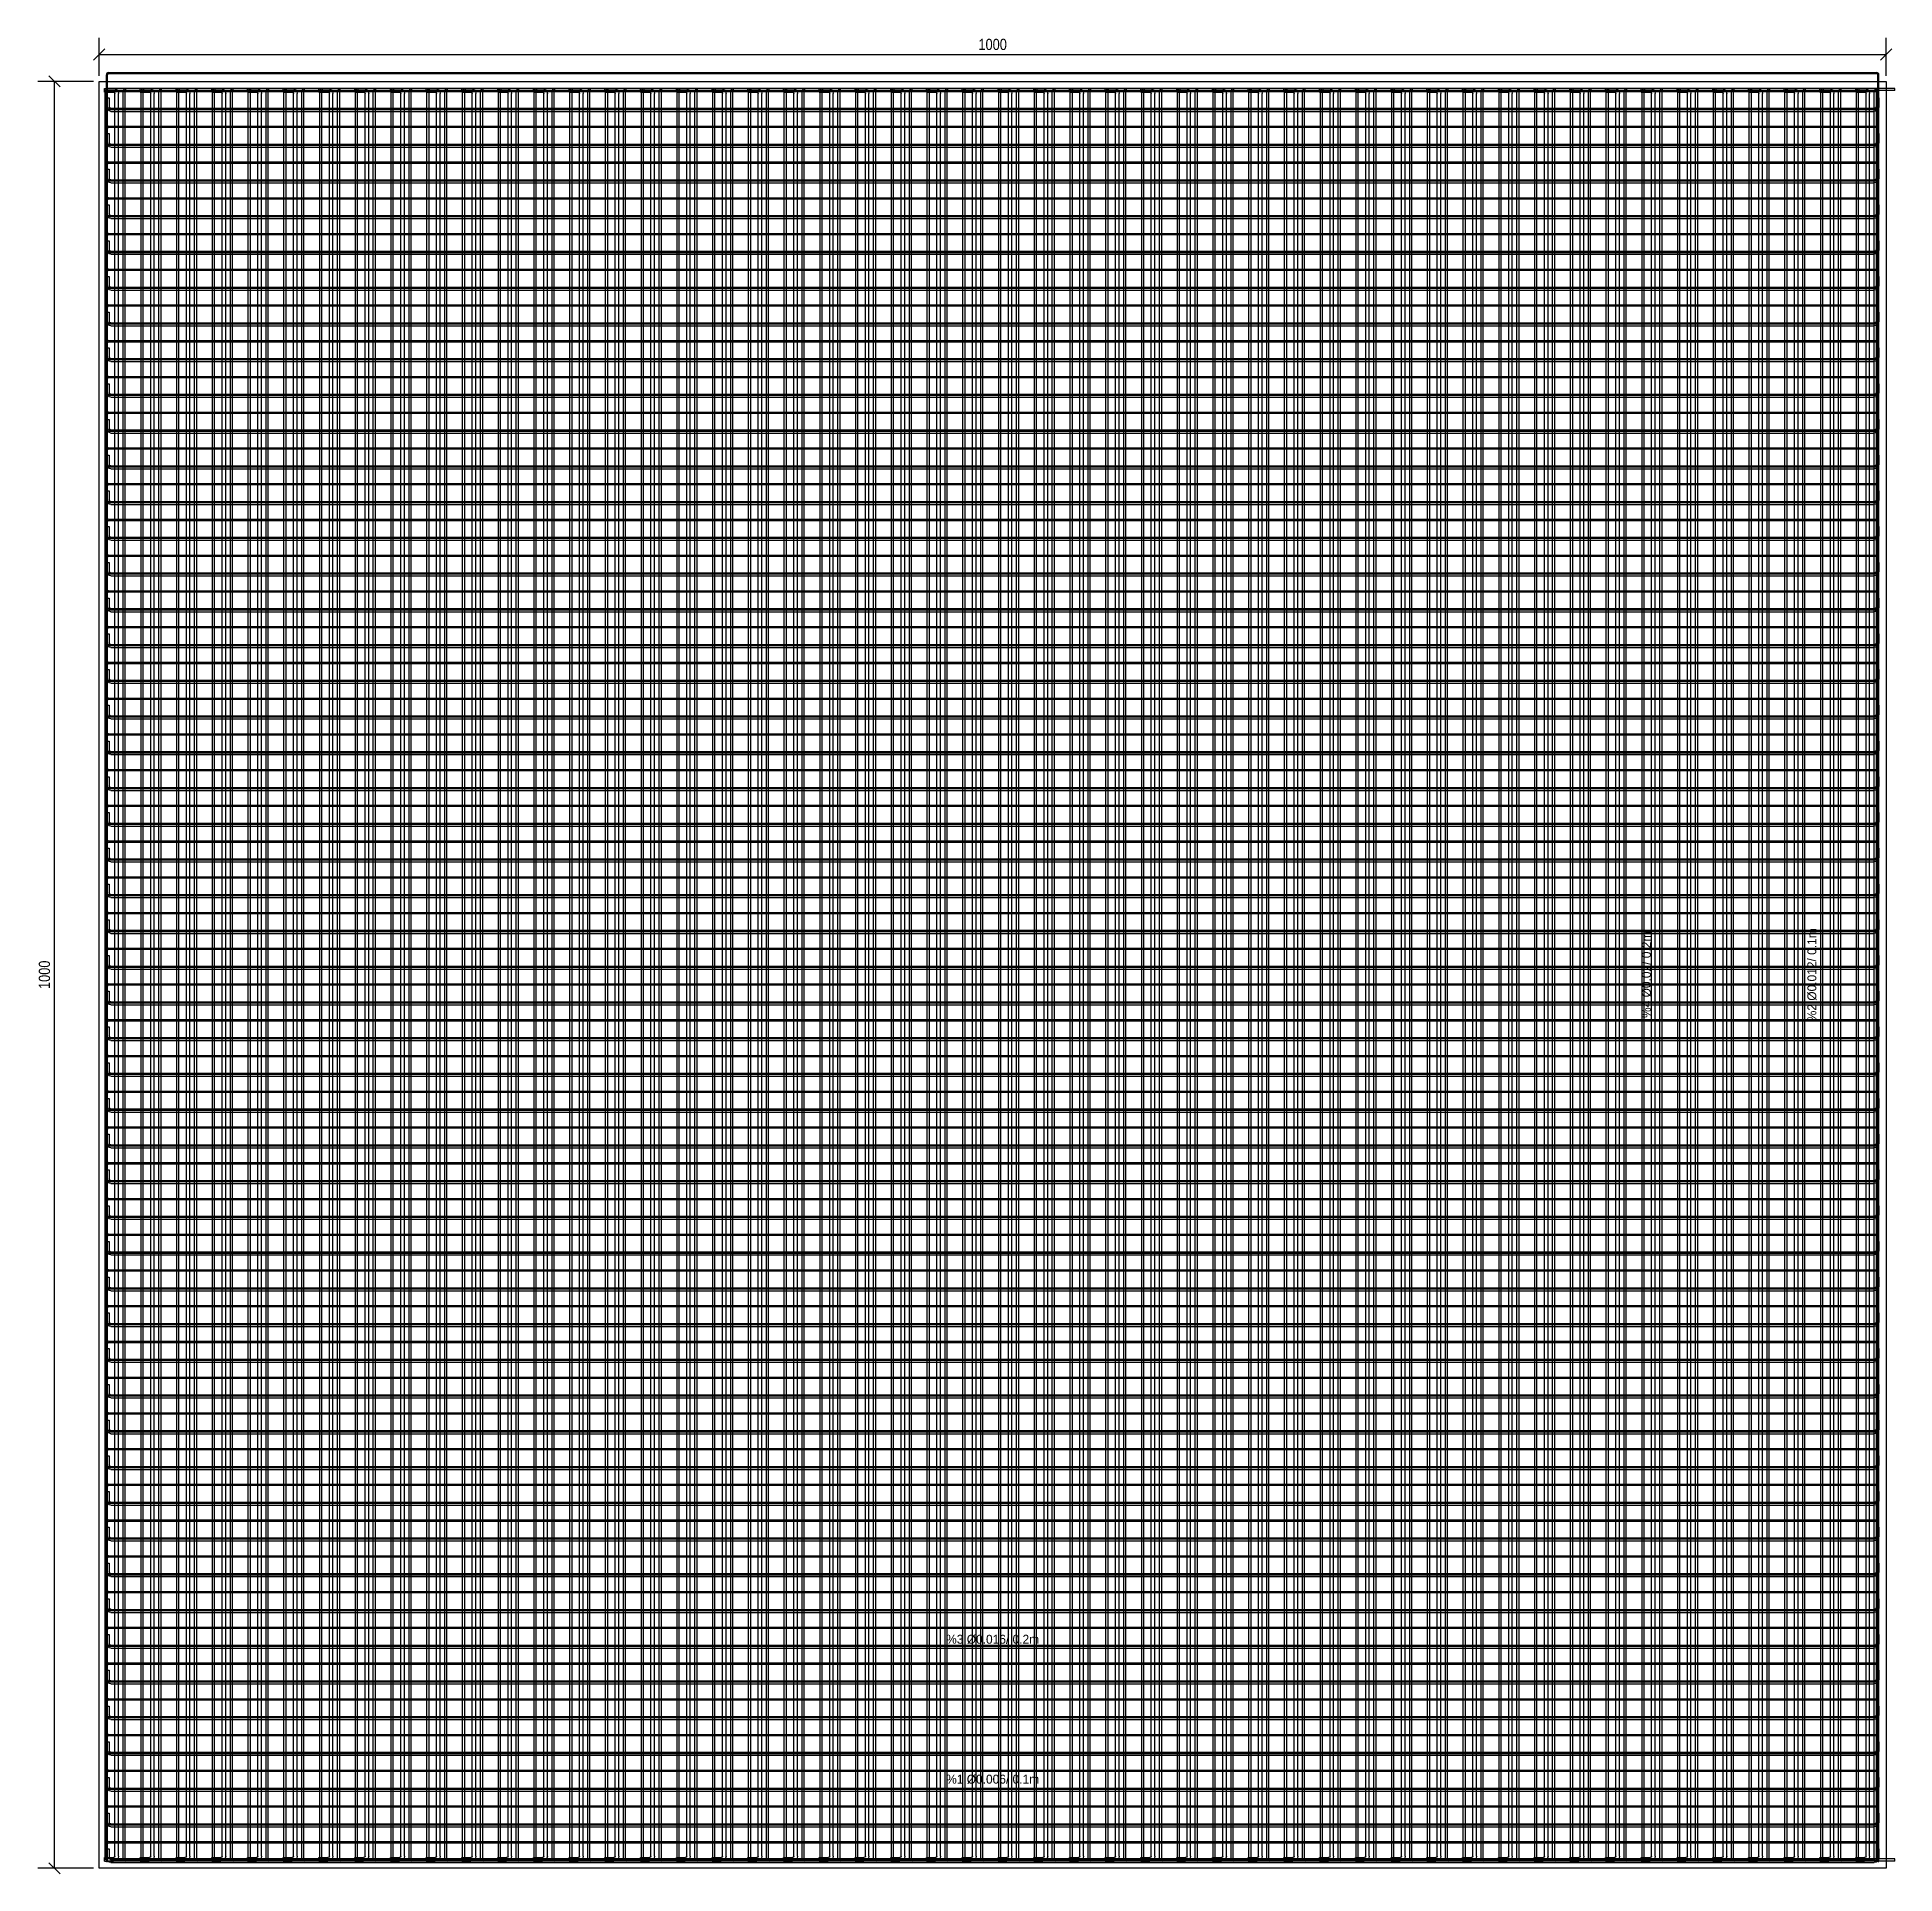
# Model space of a CAD drawing. Header units: metres. Extents: x -0.3 to 22, y -15 to 10.2.
# Drawn here: x -0.35 to 10.05, y -0.03 to 10.25 of the extents above; entities that cross this region are included whole.
import ezdxf
from ezdxf.enums import TextEntityAlignment as Align

# ---------------------------------------------------------------- set-up
doc = ezdxf.new("R2010")
doc.units = ezdxf.units.M
doc.styles.add('OpenSansCondensed-Light', font='OpenSansCondensed-Light.ttf')
doc.dimstyles.new('EZ_M_25_H25_CM', dxfattribs={"dimtxt": 0.0625, "dimasz": 0.0625, "dimexe": 0.09375, "dimexo": 0.03125, "dimgap": 0.025, "dimtad": 1, "dimlfac": 100, "dimzin": 12, "dimdsep": 46, "dimtxsty": 'OpenSansCondensed-Light', "dimtsz": 0.03125, "dimcen": 2.5, "dimazin": 3, "dimtfac": 0.5, "dimtmove": 2, "dimatfit": 3})

msp = doc.modelspace()

# ---------------------------------------------------------------- texts
for s, p in [('%4 Ø0.02/ 0.2m', (8.658, 5)), ('%2 Ø0.012/ 0.1m', (9.584, 5))]:
    msp.add_text(s, height=0.05, rotation=90).set_placement(p, align=Align.MIDDLE)
for s, p in [('%3 Ø0.016/ 0.2m', (5, 1.282)), ('%1 Ø0.006/ 0.1m', (5, 0.499))]:
    msp.add_text(s, height=0.05).set_placement(p, align=Align.MIDDLE)

# ---------------------------------------------------------------- dimensions: what is measured, and where the dimension line sits
msp.add_linear_dim(base=(0, 10.15), p1=(0, 10), p2=(10, 10), dimstyle='EZ_M_25_H25_CM').render()
msp.add_linear_dim(base=(-0.25, 0), p1=(0, 0), p2=(0, 10), angle=90, dimstyle='EZ_M_25_H25_CM').render()

# ---------------------------------------------------------------- linework, layer by layer
for p, q in [((0.04, 9.937), (0.04, 10.037)), ((0.046, 9.937), (0.046, 10.037)), ((0.052, 10.049), (9.948, 10.049)), ((0.052, 10.043), (9.948, 10.043)), ((9.954, 9.937), (9.954, 10.037)), ((9.96, 9.937), (9.96, 10.037)), ((0.03, 9.94), (0.03, 9.96)), ((0.03, 9.96), (0.08, 9.96)), ((0.03, 9.94), (0.08, 9.94)), ((0.034, 0.055), (0.034, 9.945)), ((0.04, 9.837), (0.04, 9.937)), ((0.04, 9.937), (0.046, 9.937)), ((0.04, 9.908), (0.056, 9.908)), ((0.04, 9.908), (0.04, 9.858)), ((0.046, 0.055), (0.046, 9.945)), ((0.046, 9.837), (0.046, 9.937)), ((0.149, 9.96), (0.049, 9.96)), ((0.149, 9.948), (0.049, 9.948)), ((0.052, 9.949), (9.948, 9.949)), ((0.052, 9.943), (9.948, 9.943)), ((0.056, 9.908), (0.056, 9.858)), ((0.088, 0.068), (0.088, 9.932)), ((0.108, 0.068), (0.108, 9.932)), ((0.134, 0.055), (0.134, 9.945)), ((0.146, 0.055), (0.146, 9.945)), ((0.249, 9.96), (0.149, 9.96)), ((0.149, 9.948), (0.149, 9.96)), ((0.249, 9.948), (0.149, 9.948)), ((0.23, 9.94), (0.23, 9.96)), ((0.23, 9.96), (0.28, 9.96)), ((0.23, 9.94), (0.28, 9.94)), ((0.234, 0.055), (0.234, 9.945)), ((0.246, 0.055), (0.246, 9.945)), ((0.349, 9.96), (0.249, 9.96)), ((0.249, 9.948), (0.249, 9.96)), ((0.349, 9.948), (0.249, 9.948)), ((0.288, 0.068), (0.288, 9.932)), ((0.308, 0.068), (0.308, 9.932)), ((0.334, 0.055), (0.334, 9.945)), ((0.346, 0.055), (0.346, 9.945)), ((0.449, 9.96), (0.349, 9.96)), ((0.349, 9.948), (0.349, 9.96)), ((0.449, 9.948), (0.349, 9.948)), ((0.43, 9.94), (0.43, 9.96)), ((0.43, 9.96), (0.48, 9.96)), ((0.43, 9.94), (0.48, 9.94)), ((0.434, 0.055), (0.434, 9.945)), ((0.446, 0.055), (0.446, 9.945)), ((0.549, 9.96), (0.449, 9.96)), ((0.449, 9.948), (0.449, 9.96)), ((0.549, 9.948), (0.449, 9.948)), ((0.488, 0.068), (0.488, 9.932)), ((0.508, 0.068), (0.508, 9.932)), ((0.534, 0.055), (0.534, 9.945)), ((0.546, 0.055), (0.546, 9.945)), ((0.649, 9.96), (0.549, 9.96)), ((0.549, 9.948), (0.549, 9.96)), ((0.649, 9.948), (0.549, 9.948)), ((0.63, 9.94), (0.63, 9.96)), ((0.63, 9.96), (0.68, 9.96)), ((0.63, 9.94), (0.68, 9.94)), ((0.634, 0.055), (0.634, 9.945)), ((0.646, 0.055), (0.646, 9.945)), ((0.749, 9.96), (0.649, 9.96)), ((0.649, 9.948), (0.649, 9.96)), ((0.749, 9.948), (0.649, 9.948)), ((0.688, 0.068), (0.688, 9.932)), ((0.708, 0.068), (0.708, 9.932)), ((0.734, 0.055), (0.734, 9.945)), ((0.746, 0.055), (0.746, 9.945)), ((0.849, 9.96), (0.749, 9.96)), ((0.749, 9.948), (0.749, 9.96)), ((0.849, 9.948), (0.749, 9.948)), ((0.83, 9.94), (0.83, 9.96)), ((0.83, 9.96), (0.88, 9.96)), ((0.83, 9.94), (0.88, 9.94)), ((0.834, 0.055), (0.834, 9.945)), ((0.846, 0.055), (0.846, 9.945)), ((0.949, 9.96), (0.849, 9.96)), ((0.849, 9.948), (0.849, 9.96)), ((0.949, 9.948), (0.849, 9.948)), ((0.888, 0.068), (0.888, 9.932)), ((0.908, 0.068), (0.908, 9.932)), ((0.934, 0.055), (0.934, 9.945)), ((0.946, 0.055), (0.946, 9.945)), ((1.049, 9.96), (0.949, 9.96)), ((0.949, 9.948), (0.949, 9.96)), ((1.049, 9.948), (0.949, 9.948)), ((1.03, 9.94), (1.03, 9.96)), ((1.03, 9.96), (1.08, 9.96)), ((1.03, 9.94), (1.08, 9.94)), ((1.034, 0.055), (1.034, 9.945)), ((1.046, 0.055), (1.046, 9.945)), ((1.149, 9.96), (1.049, 9.96)), ((1.049, 9.948), (1.049, 9.96)), ((1.149, 9.948), (1.049, 9.948)), ((1.088, 0.068), (1.088, 9.932)), ((1.108, 0.068), (1.108, 9.932)), ((1.134, 0.055), (1.134, 9.945)), ((1.146, 0.055), (1.146, 9.945)), ((1.249, 9.96), (1.149, 9.96)), ((1.149, 9.948), (1.149, 9.96)), ((1.249, 9.948), (1.149, 9.948)), ((1.23, 9.94), (1.23, 9.96)), ((1.23, 9.96), (1.28, 9.96)), ((1.23, 9.94), (1.28, 9.94)), ((1.234, 0.055), (1.234, 9.945)), ((1.246, 0.055), (1.246, 9.945)), ((1.349, 9.96), (1.249, 9.96)), ((1.249, 9.948), (1.249, 9.96)), ((1.349, 9.948), (1.249, 9.948)), ((1.288, 0.068), (1.288, 9.932)), ((1.308, 0.068), (1.308, 9.932)), ((1.334, 0.055), (1.334, 9.945)), ((1.346, 0.055), (1.346, 9.945)), ((1.449, 9.96), (1.349, 9.96)), ((1.349, 9.948), (1.349, 9.96)), ((1.449, 9.948), (1.349, 9.948)), ((1.43, 9.94), (1.43, 9.96)), ((1.43, 9.96), (1.48, 9.96)), ((1.43, 9.94), (1.48, 9.94)), ((1.434, 0.055), (1.434, 9.945)), ((1.446, 0.055), (1.446, 9.945)), ((1.549, 9.96), (1.449, 9.96)), ((1.449, 9.948), (1.449, 9.96)), ((1.549, 9.948), (1.449, 9.948)), ((1.488, 0.068), (1.488, 9.932)), ((1.508, 0.068), (1.508, 9.932)), ((1.534, 0.055), (1.534, 9.945)), ((1.546, 0.055), (1.546, 9.945)), ((1.649, 9.96), (1.549, 9.96)), ((1.549, 9.948), (1.549, 9.96)), ((1.649, 9.948), (1.549, 9.948)), ((1.63, 9.94), (1.63, 9.96)), ((1.63, 9.96), (1.68, 9.96)), ((1.63, 9.94), (1.68, 9.94)), ((1.634, 0.055), (1.634, 9.945)), ((1.646, 0.055), (1.646, 9.945)), ((1.749, 9.96), (1.649, 9.96)), ((1.649, 9.948), (1.649, 9.96)), ((1.749, 9.948), (1.649, 9.948)), ((1.688, 0.068), (1.688, 9.932)), ((1.708, 0.068), (1.708, 9.932)), ((1.734, 0.055), (1.734, 9.945)), ((1.746, 0.055), (1.746, 9.945)), ((1.849, 9.96), (1.749, 9.96)), ((1.749, 9.948), (1.749, 9.96)), ((1.849, 9.948), (1.749, 9.948)), ((1.83, 9.94), (1.83, 9.96)), ((1.83, 9.96), (1.88, 9.96)), ((1.83, 9.94), (1.88, 9.94)), ((1.834, 0.055), (1.834, 9.945)), ((1.846, 0.055), (1.846, 9.945)), ((1.949, 9.96), (1.849, 9.96)), ((1.849, 9.948), (1.849, 9.96)), ((1.949, 9.948), (1.849, 9.948)), ((1.888, 0.068), (1.888, 9.932)), ((1.908, 0.068), (1.908, 9.932)), ((1.934, 0.055), (1.934, 9.945)), ((1.946, 0.055), (1.946, 9.945)), ((2.049, 9.96), (1.949, 9.96)), ((1.949, 9.948), (1.949, 9.96)), ((2.049, 9.948), (1.949, 9.948)), ((2.03, 9.94), (2.03, 9.96)), ((2.03, 9.96), (2.08, 9.96)), ((2.03, 9.94), (2.08, 9.94)), ((2.034, 0.055), (2.034, 9.945)), ((2.046, 0.055), (2.046, 9.945)), ((2.149, 9.96), (2.049, 9.96)), ((2.049, 9.948), (2.049, 9.96)), ((2.149, 9.948), (2.049, 9.948)), ((2.088, 0.068), (2.088, 9.932)), ((2.108, 0.068), (2.108, 9.932)), ((2.134, 0.055), (2.134, 9.945)), ((2.146, 0.055), (2.146, 9.945)), ((2.249, 9.96), (2.149, 9.96)), ((2.149, 9.948), (2.149, 9.96)), ((2.249, 9.948), (2.149, 9.948)), ((2.23, 9.94), (2.23, 9.96)), ((2.23, 9.96), (2.28, 9.96)), ((2.23, 9.94), (2.28, 9.94)), ((2.234, 0.055), (2.234, 9.945)), ((2.246, 0.055), (2.246, 9.945)), ((2.349, 9.96), (2.249, 9.96)), ((2.249, 9.948), (2.249, 9.96)), ((2.349, 9.948), (2.249, 9.948)), ((2.288, 0.068), (2.288, 9.932)), ((2.308, 0.068), (2.308, 9.932)), ((2.334, 0.055), (2.334, 9.945)), ((2.346, 0.055), (2.346, 9.945)), ((2.449, 9.96), (2.349, 9.96)), ((2.349, 9.948), (2.349, 9.96)), ((2.449, 9.948), (2.349, 9.948)), ((2.43, 9.94), (2.43, 9.96)), ((2.43, 9.96), (2.48, 9.96)), ((2.43, 9.94), (2.48, 9.94)), ((2.434, 0.055), (2.434, 9.945)), ((2.446, 0.055), (2.446, 9.945)), ((2.549, 9.96), (2.449, 9.96)), ((2.449, 9.948), (2.449, 9.96)), ((2.549, 9.948), (2.449, 9.948)), ((2.488, 0.068), (2.488, 9.932)), ((2.508, 0.068), (2.508, 9.932)), ((2.534, 0.055), (2.534, 9.945)), ((2.546, 0.055), (2.546, 9.945)), ((2.649, 9.96), (2.549, 9.96)), ((2.549, 9.948), (2.549, 9.96)), ((2.649, 9.948), (2.549, 9.948)), ((2.63, 9.94), (2.63, 9.96)), ((2.63, 9.96), (2.68, 9.96)), ((2.63, 9.94), (2.68, 9.94)), ((2.634, 0.055), (2.634, 9.945)), ((2.646, 0.055), (2.646, 9.945)), ((2.749, 9.96), (2.649, 9.96)), ((2.649, 9.948), (2.649, 9.96)), ((2.749, 9.948), (2.649, 9.948)), ((2.688, 0.068), (2.688, 9.932)), ((2.708, 0.068), (2.708, 9.932)), ((2.734, 0.055), (2.734, 9.945)), ((2.746, 0.055), (2.746, 9.945)), ((2.849, 9.96), (2.749, 9.96)), ((2.749, 9.948), (2.749, 9.96)), ((2.849, 9.948), (2.749, 9.948)), ((2.83, 9.94), (2.83, 9.96)), ((2.83, 9.96), (2.88, 9.96)), ((2.83, 9.94), (2.88, 9.94)), ((2.834, 0.055), (2.834, 9.945)), ((2.846, 0.055), (2.846, 9.945)), ((2.949, 9.96), (2.849, 9.96)), ((2.849, 9.948), (2.849, 9.96)), ((2.949, 9.948), (2.849, 9.948)), ((2.888, 0.068), (2.888, 9.932)), ((2.908, 0.068), (2.908, 9.932)), ((2.934, 0.055), (2.934, 9.945)), ((2.946, 0.055), (2.946, 9.945)), ((3.049, 9.96), (2.949, 9.96)), ((2.949, 9.948), (2.949, 9.96)), ((3.049, 9.948), (2.949, 9.948)), ((3.03, 9.94), (3.03, 9.96)), ((3.03, 9.96), (3.08, 9.96)), ((3.03, 9.94), (3.08, 9.94)), ((3.034, 0.055), (3.034, 9.945)), ((3.046, 0.055), (3.046, 9.945)), ((3.149, 9.96), (3.049, 9.96)), ((3.049, 9.948), (3.049, 9.96)), ((3.149, 9.948), (3.049, 9.948)), ((3.088, 0.068), (3.088, 9.932)), ((3.108, 0.068), (3.108, 9.932)), ((3.134, 0.055), (3.134, 9.945)), ((3.146, 0.055), (3.146, 9.945)), ((3.249, 9.96), (3.149, 9.96)), ((3.149, 9.948), (3.149, 9.96)), ((3.249, 9.948), (3.149, 9.948)), ((3.23, 9.94), (3.23, 9.96)), ((3.23, 9.96), (3.28, 9.96)), ((3.23, 9.94), (3.28, 9.94)), ((3.234, 0.055), (3.234, 9.945)), ((3.246, 0.055), (3.246, 9.945)), ((3.349, 9.96), (3.249, 9.96)), ((3.249, 9.948), (3.249, 9.96)), ((3.349, 9.948), (3.249, 9.948)), ((3.288, 0.068), (3.288, 9.932)), ((3.308, 0.068), (3.308, 9.932)), ((3.334, 0.055), (3.334, 9.945)), ((3.346, 0.055), (3.346, 9.945)), ((3.449, 9.96), (3.349, 9.96)), ((3.349, 9.948), (3.349, 9.96)), ((3.449, 9.948), (3.349, 9.948)), ((3.43, 9.94), (3.43, 9.96)), ((3.43, 9.96), (3.48, 9.96)), ((3.43, 9.94), (3.48, 9.94)), ((3.434, 0.055), (3.434, 9.945)), ((3.446, 0.055), (3.446, 9.945)), ((3.549, 9.96), (3.449, 9.96)), ((3.449, 9.948), (3.449, 9.96)), ((3.549, 9.948), (3.449, 9.948)), ((3.488, 0.068), (3.488, 9.932)), ((3.508, 0.068), (3.508, 9.932)), ((3.534, 0.055), (3.534, 9.945)), ((3.546, 0.055), (3.546, 9.945)), ((3.649, 9.96), (3.549, 9.96)), ((3.549, 9.948), (3.549, 9.96)), ((3.649, 9.948), (3.549, 9.948)), ((3.63, 9.94), (3.63, 9.96)), ((3.63, 9.96), (3.68, 9.96)), ((3.63, 9.94), (3.68, 9.94)), ((3.634, 0.055), (3.634, 9.945)), ((3.646, 0.055), (3.646, 9.945)), ((3.749, 9.96), (3.649, 9.96)), ((3.649, 9.948), (3.649, 9.96)), ((3.749, 9.948), (3.649, 9.948)), ((3.688, 0.068), (3.688, 9.932)), ((3.708, 0.068), (3.708, 9.932)), ((3.734, 0.055), (3.734, 9.945)), ((3.746, 0.055), (3.746, 9.945)), ((3.849, 9.96), (3.749, 9.96)), ((3.749, 9.948), (3.749, 9.96)), ((3.849, 9.948), (3.749, 9.948)), ((3.83, 9.94), (3.83, 9.96)), ((3.83, 9.96), (3.88, 9.96)), ((3.83, 9.94), (3.88, 9.94)), ((3.834, 0.055), (3.834, 9.945)), ((3.846, 0.055), (3.846, 9.945)), ((3.949, 9.96), (3.849, 9.96)), ((3.849, 9.948), (3.849, 9.96)), ((3.949, 9.948), (3.849, 9.948)), ((3.888, 0.068), (3.888, 9.932)), ((3.908, 0.068), (3.908, 9.932)), ((3.934, 0.055), (3.934, 9.945)), ((3.946, 0.055), (3.946, 9.945)), ((4.049, 9.96), (3.949, 9.96)), ((3.949, 9.948), (3.949, 9.96)), ((4.049, 9.948), (3.949, 9.948)), ((4.03, 9.94), (4.03, 9.96)), ((4.03, 9.96), (4.08, 9.96)), ((4.03, 9.94), (4.08, 9.94)), ((4.034, 0.055), (4.034, 9.945)), ((4.046, 0.055), (4.046, 9.945)), ((4.149, 9.96), (4.049, 9.96)), ((4.049, 9.948), (4.049, 9.96)), ((4.149, 9.948), (4.049, 9.948)), ((4.088, 0.068), (4.088, 9.932)), ((4.108, 0.068), (4.108, 9.932)), ((4.134, 0.055), (4.134, 9.945)), ((4.146, 0.055), (4.146, 9.945)), ((4.249, 9.96), (4.149, 9.96)), ((4.149, 9.948), (4.149, 9.96)), ((4.249, 9.948), (4.149, 9.948)), ((4.23, 9.94), (4.23, 9.96)), ((4.23, 9.96), (4.28, 9.96)), ((4.23, 9.94), (4.28, 9.94)), ((4.234, 0.055), (4.234, 9.945)), ((4.246, 0.055), (4.246, 9.945)), ((4.349, 9.96), (4.249, 9.96)), ((4.249, 9.948), (4.249, 9.96)), ((4.349, 9.948), (4.249, 9.948)), ((4.288, 0.068), (4.288, 9.932)), ((4.308, 0.068), (4.308, 9.932)), ((4.334, 0.055), (4.334, 9.945)), ((4.346, 0.055), (4.346, 9.945)), ((4.449, 9.96), (4.349, 9.96)), ((4.349, 9.948), (4.349, 9.96)), ((4.449, 9.948), (4.349, 9.948)), ((4.43, 9.94), (4.43, 9.96)), ((4.43, 9.96), (4.48, 9.96)), ((4.43, 9.94), (4.48, 9.94)), ((4.434, 0.055), (4.434, 9.945)), ((4.446, 0.055), (4.446, 9.945)), ((4.549, 9.96), (4.449, 9.96)), ((4.449, 9.948), (4.449, 9.96)), ((4.549, 9.948), (4.449, 9.948)), ((4.488, 0.068), (4.488, 9.932)), ((4.508, 0.068), (4.508, 9.932)), ((4.534, 0.055), (4.534, 9.945)), ((4.546, 0.055), (4.546, 9.945)), ((4.649, 9.96), (4.549, 9.96)), ((4.549, 9.948), (4.549, 9.96)), ((4.649, 9.948), (4.549, 9.948)), ((4.63, 9.94), (4.63, 9.96)), ((4.63, 9.96), (4.68, 9.96)), ((4.63, 9.94), (4.68, 9.94)), ((4.634, 0.055), (4.634, 9.945)), ((4.646, 0.055), (4.646, 9.945)), ((4.749, 9.96), (4.649, 9.96)), ((4.649, 9.948), (4.649, 9.96)), ((4.749, 9.948), (4.649, 9.948)), ((4.688, 0.068), (4.688, 9.932)), ((4.708, 0.068), (4.708, 9.932)), ((4.734, 0.055), (4.734, 9.945)), ((4.746, 0.055), (4.746, 9.945)), ((4.849, 9.96), (4.749, 9.96)), ((4.749, 9.948), (4.749, 9.96)), ((4.849, 9.948), (4.749, 9.948)), ((4.83, 9.94), (4.83, 9.96)), ((4.83, 9.96), (4.88, 9.96)), ((4.83, 9.94), (4.88, 9.94)), ((4.834, 0.055), (4.834, 9.945)), ((4.846, 0.055), (4.846, 9.945)), ((4.949, 9.96), (4.849, 9.96)), ((4.849, 9.948), (4.849, 9.96)), ((4.949, 9.948), (4.849, 9.948)), ((4.888, 0.068), (4.888, 9.932)), ((4.908, 0.068), (4.908, 9.932)), ((4.934, 0.055), (4.934, 9.945)), ((4.946, 0.055), (4.946, 9.945)), ((5.049, 9.96), (4.949, 9.96)), ((4.949, 9.948), (4.949, 9.96)), ((5.049, 9.948), (4.949, 9.948)), ((5.03, 9.94), (5.03, 9.96)), ((5.03, 9.96), (5.08, 9.96)), ((5.03, 9.94), (5.08, 9.94)), ((5.034, 0.055), (5.034, 9.945)), ((5.046, 0.055), (5.046, 9.945)), ((5.149, 9.96), (5.049, 9.96)), ((5.049, 9.948), (5.049, 9.96)), ((5.149, 9.948), (5.049, 9.948)), ((5.088, 0.068), (5.088, 9.932)), ((5.108, 0.068), (5.108, 9.932)), ((5.134, 0.055), (5.134, 9.945)), ((5.146, 0.055), (5.146, 9.945)), ((5.249, 9.96), (5.149, 9.96)), ((5.149, 9.948), (5.149, 9.96)), ((5.249, 9.948), (5.149, 9.948)), ((5.23, 9.94), (5.23, 9.96)), ((5.23, 9.96), (5.28, 9.96)), ((5.23, 9.94), (5.28, 9.94)), ((5.234, 0.055), (5.234, 9.945)), ((5.246, 0.055), (5.246, 9.945)), ((5.349, 9.96), (5.249, 9.96)), ((5.249, 9.948), (5.249, 9.96)), ((5.349, 9.948), (5.249, 9.948)), ((5.288, 0.068), (5.288, 9.932)), ((5.308, 0.068), (5.308, 9.932)), ((5.334, 0.055), (5.334, 9.945)), ((5.346, 0.055), (5.346, 9.945)), ((5.449, 9.96), (5.349, 9.96)), ((5.349, 9.948), (5.349, 9.96)), ((5.449, 9.948), (5.349, 9.948)), ((5.43, 9.94), (5.43, 9.96)), ((5.43, 9.96), (5.48, 9.96)), ((5.43, 9.94), (5.48, 9.94)), ((5.434, 0.055), (5.434, 9.945)), ((5.446, 0.055), (5.446, 9.945)), ((5.549, 9.96), (5.449, 9.96)), ((5.449, 9.948), (5.449, 9.96)), ((5.549, 9.948), (5.449, 9.948)), ((5.488, 0.068), (5.488, 9.932)), ((5.508, 0.068), (5.508, 9.932)), ((5.534, 0.055), (5.534, 9.945)), ((5.546, 0.055), (5.546, 9.945)), ((5.649, 9.96), (5.549, 9.96)), ((5.549, 9.948), (5.549, 9.96)), ((5.649, 9.948), (5.549, 9.948)), ((5.63, 9.94), (5.63, 9.96)), ((5.63, 9.96), (5.68, 9.96)), ((5.63, 9.94), (5.68, 9.94)), ((5.634, 0.055), (5.634, 9.945)), ((5.646, 0.055), (5.646, 9.945)), ((5.749, 9.96), (5.649, 9.96)), ((5.649, 9.948), (5.649, 9.96)), ((5.749, 9.948), (5.649, 9.948)), ((5.688, 0.068), (5.688, 9.932)), ((5.708, 0.068), (5.708, 9.932)), ((5.734, 0.055), (5.734, 9.945)), ((5.746, 0.055), (5.746, 9.945)), ((5.849, 9.96), (5.749, 9.96)), ((5.749, 9.948), (5.749, 9.96)), ((5.849, 9.948), (5.749, 9.948)), ((5.83, 9.94), (5.83, 9.96)), ((5.83, 9.96), (5.88, 9.96)), ((5.83, 9.94), (5.88, 9.94)), ((5.834, 0.055), (5.834, 9.945)), ((5.846, 0.055), (5.846, 9.945)), ((5.949, 9.96), (5.849, 9.96)), ((5.849, 9.948), (5.849, 9.96)), ((5.949, 9.948), (5.849, 9.948)), ((5.888, 0.068), (5.888, 9.932)), ((5.908, 0.068), (5.908, 9.932)), ((5.934, 0.055), (5.934, 9.945)), ((5.946, 0.055), (5.946, 9.945)), ((6.049, 9.96), (5.949, 9.96)), ((5.949, 9.948), (5.949, 9.96)), ((6.049, 9.948), (5.949, 9.948)), ((6.03, 9.94), (6.03, 9.96)), ((6.03, 9.96), (6.08, 9.96)), ((6.03, 9.94), (6.08, 9.94)), ((6.034, 0.055), (6.034, 9.945)), ((6.046, 0.055), (6.046, 9.945)), ((6.149, 9.96), (6.049, 9.96)), ((6.049, 9.948), (6.049, 9.96)), ((6.149, 9.948), (6.049, 9.948)), ((6.088, 0.068), (6.088, 9.932)), ((6.108, 0.068), (6.108, 9.932)), ((6.134, 0.055), (6.134, 9.945)), ((6.146, 0.055), (6.146, 9.945)), ((6.249, 9.96), (6.149, 9.96)), ((6.149, 9.948), (6.149, 9.96)), ((6.249, 9.948), (6.149, 9.948)), ((6.23, 9.94), (6.23, 9.96)), ((6.23, 9.96), (6.28, 9.96)), ((6.23, 9.94), (6.28, 9.94)), ((6.234, 0.055), (6.234, 9.945)), ((6.246, 0.055), (6.246, 9.945)), ((6.349, 9.96), (6.249, 9.96)), ((6.249, 9.948), (6.249, 9.96)), ((6.349, 9.948), (6.249, 9.948)), ((6.288, 0.068), (6.288, 9.932)), ((6.308, 0.068), (6.308, 9.932)), ((6.334, 0.055), (6.334, 9.945)), ((6.346, 0.055), (6.346, 9.945)), ((6.449, 9.96), (6.349, 9.96)), ((6.349, 9.948), (6.349, 9.96)), ((6.449, 9.948), (6.349, 9.948)), ((6.43, 9.94), (6.43, 9.96)), ((6.43, 9.96), (6.48, 9.96)), ((6.43, 9.94), (6.48, 9.94)), ((6.434, 0.055), (6.434, 9.945)), ((6.446, 0.055), (6.446, 9.945)), ((6.549, 9.96), (6.449, 9.96)), ((6.449, 9.948), (6.449, 9.96)), ((6.549, 9.948), (6.449, 9.948)), ((6.488, 0.068), (6.488, 9.932)), ((6.508, 0.068), (6.508, 9.932)), ((6.534, 0.055), (6.534, 9.945)), ((6.546, 0.055), (6.546, 9.945)), ((6.649, 9.96), (6.549, 9.96)), ((6.549, 9.948), (6.549, 9.96)), ((6.649, 9.948), (6.549, 9.948)), ((6.63, 9.94), (6.63, 9.96)), ((6.63, 9.96), (6.68, 9.96)), ((6.63, 9.94), (6.68, 9.94)), ((6.634, 0.055), (6.634, 9.945)), ((6.646, 0.055), (6.646, 9.945)), ((6.749, 9.96), (6.649, 9.96)), ((6.649, 9.948), (6.649, 9.96)), ((6.749, 9.948), (6.649, 9.948)), ((6.688, 0.068), (6.688, 9.932)), ((6.708, 0.068), (6.708, 9.932)), ((6.734, 0.055), (6.734, 9.945)), ((6.746, 0.055), (6.746, 9.945)), ((6.849, 9.96), (6.749, 9.96)), ((6.749, 9.948), (6.749, 9.96)), ((6.849, 9.948), (6.749, 9.948)), ((6.83, 9.94), (6.83, 9.96)), ((6.83, 9.96), (6.88, 9.96)), ((6.83, 9.94), (6.88, 9.94)), ((6.834, 0.055), (6.834, 9.945)), ((6.846, 0.055), (6.846, 9.945)), ((6.949, 9.96), (6.849, 9.96)), ((6.849, 9.948), (6.849, 9.96)), ((6.949, 9.948), (6.849, 9.948)), ((6.888, 0.068), (6.888, 9.932)), ((6.908, 0.068), (6.908, 9.932)), ((6.934, 0.055), (6.934, 9.945)), ((6.946, 0.055), (6.946, 9.945)), ((7.049, 9.96), (6.949, 9.96)), ((6.949, 9.948), (6.949, 9.96)), ((7.049, 9.948), (6.949, 9.948)), ((7.03, 9.94), (7.03, 9.96)), ((7.03, 9.96), (7.08, 9.96)), ((7.03, 9.94), (7.08, 9.94)), ((7.034, 0.055), (7.034, 9.945)), ((7.046, 0.055), (7.046, 9.945)), ((7.149, 9.96), (7.049, 9.96)), ((7.049, 9.948), (7.049, 9.96)), ((7.149, 9.948), (7.049, 9.948)), ((7.088, 0.068), (7.088, 9.932)), ((7.108, 0.068), (7.108, 9.932)), ((7.134, 0.055), (7.134, 9.945)), ((7.146, 0.055), (7.146, 9.945)), ((7.249, 9.96), (7.149, 9.96)), ((7.149, 9.948), (7.149, 9.96)), ((7.249, 9.948), (7.149, 9.948)), ((7.23, 9.94), (7.23, 9.96)), ((7.23, 9.96), (7.28, 9.96)), ((7.23, 9.94), (7.28, 9.94)), ((7.234, 0.055), (7.234, 9.945)), ((7.246, 0.055), (7.246, 9.945)), ((7.349, 9.96), (7.249, 9.96)), ((7.249, 9.948), (7.249, 9.96)), ((7.349, 9.948), (7.249, 9.948)), ((7.288, 0.068), (7.288, 9.932)), ((7.308, 0.068), (7.308, 9.932)), ((7.334, 0.055), (7.334, 9.945)), ((7.346, 0.055), (7.346, 9.945)), ((7.449, 9.96), (7.349, 9.96)), ((7.349, 9.948), (7.349, 9.96)), ((7.449, 9.948), (7.349, 9.948)), ((7.43, 9.94), (7.43, 9.96)), ((7.43, 9.96), (7.48, 9.96)), ((7.43, 9.94), (7.48, 9.94)), ((7.434, 0.055), (7.434, 9.945)), ((7.446, 0.055), (7.446, 9.945)), ((7.549, 9.96), (7.449, 9.96)), ((7.449, 9.948), (7.449, 9.96)), ((7.549, 9.948), (7.449, 9.948)), ((7.488, 0.068), (7.488, 9.932)), ((7.508, 0.068), (7.508, 9.932)), ((7.534, 0.055), (7.534, 9.945)), ((7.546, 0.055), (7.546, 9.945)), ((7.649, 9.96), (7.549, 9.96)), ((7.549, 9.948), (7.549, 9.96)), ((7.649, 9.948), (7.549, 9.948)), ((7.63, 9.94), (7.63, 9.96)), ((7.63, 9.96), (7.68, 9.96)), ((7.63, 9.94), (7.68, 9.94)), ((7.634, 0.055), (7.634, 9.945)), ((7.646, 0.055), (7.646, 9.945)), ((7.749, 9.96), (7.649, 9.96)), ((7.649, 9.948), (7.649, 9.96)), ((7.749, 9.948), (7.649, 9.948)), ((7.688, 0.068), (7.688, 9.932)), ((7.708, 0.068), (7.708, 9.932)), ((7.734, 0.055), (7.734, 9.945)), ((7.746, 0.055), (7.746, 9.945)), ((7.849, 9.96), (7.749, 9.96)), ((7.749, 9.948), (7.749, 9.96)), ((7.849, 9.948), (7.749, 9.948)), ((7.83, 9.94), (7.83, 9.96)), ((7.83, 9.96), (7.88, 9.96)), ((7.83, 9.94), (7.88, 9.94)), ((7.834, 0.055), (7.834, 9.945)), ((7.846, 0.055), (7.846, 9.945)), ((7.949, 9.96), (7.849, 9.96)), ((7.849, 9.948), (7.849, 9.96)), ((7.949, 9.948), (7.849, 9.948)), ((7.888, 0.068), (7.888, 9.932)), ((7.908, 0.068), (7.908, 9.932)), ((7.934, 0.055), (7.934, 9.945)), ((7.946, 0.055), (7.946, 9.945)), ((8.049, 9.96), (7.949, 9.96)), ((7.949, 9.948), (7.949, 9.96)), ((8.049, 9.948), (7.949, 9.948)), ((8.03, 9.94), (8.03, 9.96)), ((8.03, 9.96), (8.08, 9.96)), ((8.03, 9.94), (8.08, 9.94)), ((8.034, 0.055), (8.034, 9.945)), ((8.046, 0.055), (8.046, 9.945)), ((8.149, 9.96), (8.049, 9.96)), ((8.049, 9.948), (8.049, 9.96)), ((8.149, 9.948), (8.049, 9.948)), ((8.088, 0.068), (8.088, 9.932)), ((8.108, 0.068), (8.108, 9.932)), ((8.134, 0.055), (8.134, 9.945)), ((8.146, 0.055), (8.146, 9.945)), ((8.249, 9.96), (8.149, 9.96)), ((8.149, 9.948), (8.149, 9.96)), ((8.249, 9.948), (8.149, 9.948)), ((8.23, 9.94), (8.23, 9.96)), ((8.23, 9.96), (8.28, 9.96)), ((8.23, 9.94), (8.28, 9.94)), ((8.234, 0.055), (8.234, 9.945)), ((8.246, 0.055), (8.246, 9.945)), ((8.349, 9.96), (8.249, 9.96)), ((8.249, 9.948), (8.249, 9.96)), ((8.349, 9.948), (8.249, 9.948)), ((8.288, 0.068), (8.288, 9.932)), ((8.308, 0.068), (8.308, 9.932)), ((8.334, 0.055), (8.334, 9.945)), ((8.346, 0.055), (8.346, 9.945)), ((8.449, 9.96), (8.349, 9.96)), ((8.349, 9.948), (8.349, 9.96)), ((8.449, 9.948), (8.349, 9.948)), ((8.43, 9.94), (8.43, 9.96)), ((8.43, 9.96), (8.48, 9.96)), ((8.43, 9.94), (8.48, 9.94)), ((8.434, 0.055), (8.434, 9.945)), ((8.446, 0.055), (8.446, 9.945)), ((8.549, 9.96), (8.449, 9.96)), ((8.449, 9.948), (8.449, 9.96)), ((8.549, 9.948), (8.449, 9.948)), ((8.488, 0.068), (8.488, 9.932)), ((8.508, 0.068), (8.508, 9.932)), ((8.534, 0.055), (8.534, 9.945)), ((8.546, 0.055), (8.546, 9.945)), ((8.649, 9.96), (8.549, 9.96)), ((8.549, 9.948), (8.549, 9.96)), ((8.649, 9.948), (8.549, 9.948)), ((8.63, 9.94), (8.63, 9.96)), ((8.63, 9.96), (8.68, 9.96)), ((8.63, 9.94), (8.68, 9.94)), ((8.634, 0.055), (8.634, 9.945)), ((8.646, 0.055), (8.646, 9.945)), ((8.749, 9.96), (8.649, 9.96)), ((8.649, 9.948), (8.649, 9.96)), ((8.749, 9.948), (8.649, 9.948)), ((8.688, 0.068), (8.688, 9.932)), ((8.708, 0.068), (8.708, 9.932)), ((8.734, 0.055), (8.734, 9.945)), ((8.746, 0.055), (8.746, 9.945)), ((8.849, 9.96), (8.749, 9.96)), ((8.749, 9.948), (8.749, 9.96)), ((8.849, 9.948), (8.749, 9.948)), ((8.83, 9.94), (8.83, 9.96)), ((8.83, 9.96), (8.88, 9.96)), ((8.83, 9.94), (8.88, 9.94)), ((8.834, 0.055), (8.834, 9.945)), ((8.846, 0.055), (8.846, 9.945)), ((8.949, 9.96), (8.849, 9.96)), ((8.849, 9.948), (8.849, 9.96)), ((8.949, 9.948), (8.849, 9.948)), ((8.888, 0.068), (8.888, 9.932)), ((8.908, 0.068), (8.908, 9.932)), ((8.934, 0.055), (8.934, 9.945)), ((8.946, 0.055), (8.946, 9.945)), ((9.049, 9.96), (8.949, 9.96)), ((8.949, 9.948), (8.949, 9.96)), ((9.049, 9.948), (8.949, 9.948)), ((9.03, 9.94), (9.03, 9.96)), ((9.03, 9.96), (9.08, 9.96)), ((9.03, 9.94), (9.08, 9.94)), ((9.034, 0.055), (9.034, 9.945)), ((9.046, 0.055), (9.046, 9.945)), ((9.149, 9.96), (9.049, 9.96)), ((9.049, 9.948), (9.049, 9.96)), ((9.149, 9.948), (9.049, 9.948)), ((9.088, 0.068), (9.088, 9.932)), ((9.108, 0.068), (9.108, 9.932)), ((9.134, 0.055), (9.134, 9.945)), ((9.146, 0.055), (9.146, 9.945)), ((9.249, 9.96), (9.149, 9.96)), ((9.149, 9.948), (9.149, 9.96)), ((9.249, 9.948), (9.149, 9.948)), ((9.23, 9.94), (9.23, 9.96)), ((9.23, 9.96), (9.28, 9.96)), ((9.23, 9.94), (9.28, 9.94)), ((9.234, 0.055), (9.234, 9.945)), ((9.246, 0.055), (9.246, 9.945)), ((9.349, 9.96), (9.249, 9.96)), ((9.249, 9.948), (9.249, 9.96)), ((9.349, 9.948), (9.249, 9.948)), ((9.288, 0.068), (9.288, 9.932)), ((9.308, 0.068), (9.308, 9.932)), ((9.334, 0.055), (9.334, 9.945)), ((9.346, 0.055), (9.346, 9.945)), ((9.449, 9.96), (9.349, 9.96)), ((9.349, 9.948), (9.349, 9.96)), ((9.449, 9.948), (9.349, 9.948)), ((9.43, 9.94), (9.43, 9.96)), ((9.43, 9.96), (9.48, 9.96)), ((9.43, 9.94), (9.48, 9.94)), ((9.434, 0.055), (9.434, 9.945)), ((9.446, 0.055), (9.446, 9.945)), ((9.549, 9.96), (9.449, 9.96)), ((9.449, 9.948), (9.449, 9.96)), ((9.549, 9.948), (9.449, 9.948)), ((9.488, 0.068), (9.488, 9.932)), ((9.508, 0.068), (9.508, 9.932)), ((9.534, 0.055), (9.534, 9.945)), ((9.546, 0.055), (9.546, 9.945)), ((9.649, 9.96), (9.549, 9.96)), ((9.549, 9.948), (9.549, 9.96)), ((9.649, 9.948), (9.549, 9.948)), ((9.63, 9.94), (9.63, 9.96)), ((9.63, 9.96), (9.68, 9.96)), ((9.63, 9.94), (9.68, 9.94)), ((9.634, 0.055), (9.634, 9.945)), ((9.646, 0.055), (9.646, 9.945)), ((9.749, 9.96), (9.649, 9.96)), ((9.649, 9.948), (9.649, 9.96)), ((9.749, 9.948), (9.649, 9.948)), ((9.688, 0.068), (9.688, 9.932)), ((9.708, 0.068), (9.708, 9.932)), ((9.734, 0.055), (9.734, 9.945)), ((9.746, 0.055), (9.746, 9.945)), ((9.849, 9.96), (9.749, 9.96)), ((9.749, 9.948), (9.749, 9.96)), ((9.849, 9.948), (9.749, 9.948)), ((9.83, 9.94), (9.83, 9.96)), ((9.83, 9.96), (9.88, 9.96)), ((9.83, 9.94), (9.88, 9.94)), ((9.834, 0.055), (9.834, 9.945)), ((9.846, 0.055), (9.846, 9.945)), ((9.949, 9.96), (9.849, 9.96)), ((9.849, 9.948), (9.849, 9.96)), ((9.949, 9.948), (9.849, 9.948)), ((9.888, 0.068), (9.888, 9.932)), ((9.908, 0.068), (9.908, 9.932)), ((9.934, 0.055), (9.934, 9.945)), ((9.944, 9.908), (9.96, 9.908)), ((9.944, 9.908), (9.944, 9.858)), ((9.946, 0.055), (9.946, 9.945)), ((10.049, 9.96), (9.949, 9.96)), ((9.949, 9.948), (9.949, 9.96)), ((10.049, 9.948), (9.949, 9.948)), ((9.954, 9.837), (9.954, 9.937)), ((9.954, 9.937), (9.96, 9.937)), ((9.96, 9.837), (9.96, 9.937)), ((9.96, 9.908), (9.96, 9.858)), ((10.049, 9.948), (10.049, 9.96)), ((0.04, 9.737), (0.04, 9.837)), ((0.04, 9.837), (0.046, 9.837)), ((0.046, 9.737), (0.046, 9.837)), ((0.052, 9.849), (9.948, 9.849)), ((0.052, 9.843), (9.948, 9.843)), ((0.066, 9.848), (9.934, 9.848)), ((0.066, 9.832), (9.934, 9.832)), ((9.954, 9.737), (9.954, 9.837)), ((9.954, 9.837), (9.96, 9.837)), ((9.96, 9.737), (9.96, 9.837)), ((0.04, 9.637), (0.04, 9.737)), ((0.04, 9.737), (0.046, 9.737)), ((0.04, 9.708), (0.056, 9.708)), ((0.04, 9.708), (0.04, 9.658)), ((0.046, 9.637), (0.046, 9.737)), ((0.052, 9.749), (9.948, 9.749)), ((0.052, 9.743), (9.948, 9.743)), ((0.056, 9.708), (0.056, 9.658)), ((9.944, 9.708), (9.96, 9.708)), ((9.944, 9.708), (9.944, 9.658)), ((9.954, 9.637), (9.954, 9.737)), ((9.954, 9.737), (9.96, 9.737)), ((9.96, 9.637), (9.96, 9.737)), ((9.96, 9.708), (9.96, 9.658)), ((0.04, 9.537), (0.04, 9.637)), ((0.04, 9.637), (0.046, 9.637)), ((0.046, 9.537), (0.046, 9.637)), ((0.052, 9.649), (9.948, 9.649)), ((0.052, 9.643), (9.948, 9.643)), ((0.066, 9.648), (9.934, 9.648)), ((0.066, 9.632), (9.934, 9.632)), ((9.954, 9.537), (9.954, 9.637)), ((9.954, 9.637), (9.96, 9.637)), ((9.96, 9.537), (9.96, 9.637)), ((0.04, 9.437), (0.04, 9.537)), ((0.04, 9.537), (0.046, 9.537)), ((0.04, 9.508), (0.056, 9.508)), ((0.04, 9.508), (0.04, 9.458)), ((0.046, 9.437), (0.046, 9.537)), ((0.052, 9.549), (9.948, 9.549)), ((0.052, 9.543), (9.948, 9.543)), ((0.056, 9.508), (0.056, 9.458)), ((9.944, 9.508), (9.96, 9.508)), ((9.944, 9.508), (9.944, 9.458)), ((9.954, 9.437), (9.954, 9.537)), ((9.954, 9.537), (9.96, 9.537)), ((9.96, 9.437), (9.96, 9.537)), ((9.96, 9.508), (9.96, 9.458)), ((0.04, 9.337), (0.04, 9.437)), ((0.04, 9.437), (0.046, 9.437)), ((0.046, 9.337), (0.046, 9.437)), ((0.052, 9.449), (9.948, 9.449)), ((0.052, 9.443), (9.948, 9.443)), ((0.066, 9.448), (9.934, 9.448)), ((0.066, 9.432), (9.934, 9.432)), ((9.954, 9.337), (9.954, 9.437)), ((9.954, 9.437), (9.96, 9.437)), ((9.96, 9.337), (9.96, 9.437)), ((0.04, 9.237), (0.04, 9.337)), ((0.04, 9.337), (0.046, 9.337)), ((0.04, 9.308), (0.056, 9.308)), ((0.04, 9.308), (0.04, 9.258)), ((0.046, 9.237), (0.046, 9.337)), ((0.052, 9.349), (9.948, 9.349)), ((0.052, 9.343), (9.948, 9.343)), ((0.056, 9.308), (0.056, 9.258)), ((9.944, 9.308), (9.96, 9.308)), ((9.944, 9.308), (9.944, 9.258)), ((9.954, 9.237), (9.954, 9.337)), ((9.954, 9.337), (9.96, 9.337)), ((9.96, 9.237), (9.96, 9.337)), ((9.96, 9.308), (9.96, 9.258)), ((0.04, 9.137), (0.04, 9.237)), ((0.04, 9.237), (0.046, 9.237)), ((0.046, 9.137), (0.046, 9.237)), ((0.052, 9.249), (9.948, 9.249)), ((0.052, 9.243), (9.948, 9.243)), ((0.052, 9.149), (9.948, 9.149)), ((0.066, 9.248), (9.934, 9.248)), ((0.066, 9.232), (9.934, 9.232)), ((9.954, 9.137), (9.954, 9.237)), ((9.954, 9.237), (9.96, 9.237)), ((9.96, 9.137), (9.96, 9.237)), ((0.04, 9.037), (0.04, 9.137)), ((0.04, 9.137), (0.046, 9.137)), ((0.04, 9.108), (0.056, 9.108)), ((0.04, 9.108), (0.04, 9.058)), ((0.046, 9.037), (0.046, 9.137)), ((0.052, 9.143), (9.948, 9.143)), ((0.052, 9.049), (9.948, 9.049)), ((0.056, 9.108), (0.056, 9.058)), ((0.066, 9.048), (9.934, 9.048)), ((9.944, 9.108), (9.96, 9.108)), ((9.944, 9.108), (9.944, 9.058)), ((9.954, 9.037), (9.954, 9.137)), ((9.954, 9.137), (9.96, 9.137)), ((9.96, 9.037), (9.96, 9.137)), ((9.96, 9.108), (9.96, 9.058)), ((0.04, 8.937), (0.04, 9.037)), ((0.04, 9.037), (0.046, 9.037)), ((0.046, 8.937), (0.046, 9.037)), ((0.052, 9.043), (9.948, 9.043)), ((0.052, 8.949), (9.948, 8.949)), ((0.052, 8.943), (9.948, 8.943)), ((0.066, 9.032), (9.934, 9.032)), ((9.954, 8.937), (9.954, 9.037)), ((9.954, 9.037), (9.96, 9.037)), ((9.96, 8.937), (9.96, 9.037)), ((0.04, 8.837), (0.04, 8.937)), ((0.04, 8.937), (0.046, 8.937)), ((0.04, 8.908), (0.056, 8.908)), ((0.04, 8.908), (0.04, 8.858)), ((0.04, 8.737), (0.04, 8.837)), ((0.04, 8.837), (0.046, 8.837)), ((0.046, 8.837), (0.046, 8.937)), ((0.046, 8.737), (0.046, 8.837)), ((0.052, 8.849), (9.948, 8.849)), ((0.052, 8.843), (9.948, 8.843)), ((0.056, 8.908), (0.056, 8.858)), ((0.066, 8.848), (9.934, 8.848)), ((9.944, 8.908), (9.96, 8.908)), ((9.944, 8.908), (9.944, 8.858)), ((9.954, 8.837), (9.954, 8.937)), ((9.954, 8.937), (9.96, 8.937)), ((9.954, 8.737), (9.954, 8.837)), ((9.954, 8.837), (9.96, 8.837)), ((9.96, 8.837), (9.96, 8.937)), ((9.96, 8.908), (9.96, 8.858)), ((9.96, 8.737), (9.96, 8.837)), ((0.04, 8.637), (0.04, 8.737)), ((0.04, 8.737), (0.046, 8.737)), ((0.046, 8.637), (0.046, 8.737)), ((0.052, 8.749), (9.948, 8.749)), ((0.052, 8.743), (9.948, 8.743)), ((0.066, 8.832), (9.934, 8.832)), ((9.954, 8.637), (9.954, 8.737)), ((9.954, 8.737), (9.96, 8.737)), ((9.96, 8.637), (9.96, 8.737)), ((0.04, 8.708), (0.056, 8.708)), ((0.04, 8.708), (0.04, 8.658)), ((0.04, 8.537), (0.04, 8.637)), ((0.04, 8.637), (0.046, 8.637)), ((0.046, 8.537), (0.046, 8.637)), ((0.052, 8.649), (9.948, 8.649)), ((0.052, 8.643), (9.948, 8.643)), ((0.056, 8.708), (0.056, 8.658)), ((0.066, 8.648), (9.934, 8.648)), ((0.066, 8.632), (9.934, 8.632)), ((9.944, 8.708), (9.96, 8.708)), ((9.944, 8.708), (9.944, 8.658)), ((9.954, 8.537), (9.954, 8.637)), ((9.954, 8.637), (9.96, 8.637)), ((9.96, 8.708), (9.96, 8.658)), ((9.96, 8.537), (9.96, 8.637)), ((0.04, 8.437), (0.04, 8.537)), ((0.04, 8.537), (0.046, 8.537)), ((0.046, 8.437), (0.046, 8.537)), ((0.052, 8.549), (9.948, 8.549)), ((0.052, 8.543), (9.948, 8.543)), ((9.954, 8.437), (9.954, 8.537)), ((9.954, 8.537), (9.96, 8.537)), ((9.96, 8.437), (9.96, 8.537)), ((0.04, 8.508), (0.056, 8.508)), ((0.04, 8.508), (0.04, 8.458)), ((0.04, 8.337), (0.04, 8.437)), ((0.04, 8.437), (0.046, 8.437)), ((0.046, 8.337), (0.046, 8.437)), ((0.052, 8.449), (9.948, 8.449)), ((0.052, 8.443), (9.948, 8.443)), ((0.056, 8.508), (0.056, 8.458)), ((0.066, 8.448), (9.934, 8.448)), ((0.066, 8.432), (9.934, 8.432)), ((9.944, 8.508), (9.96, 8.508)), ((9.944, 8.508), (9.944, 8.458)), ((9.954, 8.337), (9.954, 8.437)), ((9.954, 8.437), (9.96, 8.437)), ((9.96, 8.508), (9.96, 8.458)), ((9.96, 8.337), (9.96, 8.437)), ((0.04, 8.237), (0.04, 8.337)), ((0.04, 8.337), (0.046, 8.337)), ((0.046, 8.237), (0.046, 8.337)), ((0.052, 8.349), (9.948, 8.349)), ((0.052, 8.343), (9.948, 8.343)), ((9.954, 8.237), (9.954, 8.337)), ((9.954, 8.337), (9.96, 8.337)), ((9.96, 8.237), (9.96, 8.337)), ((0.04, 8.308), (0.056, 8.308)), ((0.04, 8.308), (0.04, 8.258)), ((0.04, 8.137), (0.04, 8.237)), ((0.04, 8.237), (0.046, 8.237)), ((0.046, 8.137), (0.046, 8.237)), ((0.052, 8.249), (9.948, 8.249)), ((0.052, 8.243), (9.948, 8.243)), ((0.056, 8.308), (0.056, 8.258)), ((0.066, 8.248), (9.934, 8.248)), ((0.066, 8.232), (9.934, 8.232)), ((9.944, 8.308), (9.96, 8.308)), ((9.944, 8.308), (9.944, 8.258)), ((9.954, 8.137), (9.954, 8.237)), ((9.954, 8.237), (9.96, 8.237)), ((9.96, 8.308), (9.96, 8.258)), ((9.96, 8.137), (9.96, 8.237)), ((0.04, 8.037), (0.04, 8.137)), ((0.04, 8.137), (0.046, 8.137)), ((0.046, 8.037), (0.046, 8.137)), ((0.052, 8.149), (9.948, 8.149)), ((0.052, 8.143), (9.948, 8.143)), ((9.954, 8.037), (9.954, 8.137)), ((9.954, 8.137), (9.96, 8.137)), ((9.96, 8.037), (9.96, 8.137)), ((0.04, 8.108), (0.056, 8.108)), ((0.04, 8.108), (0.04, 8.058)), ((0.04, 7.937), (0.04, 8.037)), ((0.04, 8.037), (0.046, 8.037)), ((0.046, 7.937), (0.046, 8.037)), ((0.052, 8.049), (9.948, 8.049)), ((0.052, 8.043), (9.948, 8.043)), ((0.056, 8.108), (0.056, 8.058)), ((0.066, 8.048), (9.934, 8.048)), ((0.066, 8.032), (9.934, 8.032)), ((9.944, 8.108), (9.96, 8.108)), ((9.944, 8.108), (9.944, 8.058)), ((9.954, 7.937), (9.954, 8.037)), ((9.954, 8.037), (9.96, 8.037)), ((9.96, 8.108), (9.96, 8.058)), ((9.96, 7.937), (9.96, 8.037)), ((0.04, 7.837), (0.04, 7.937)), ((0.04, 7.937), (0.046, 7.937)), ((0.04, 7.908), (0.056, 7.908)), ((0.04, 7.908), (0.04, 7.858)), ((0.046, 7.837), (0.046, 7.937)), ((0.052, 7.949), (9.948, 7.949)), ((0.052, 7.943), (9.948, 7.943)), ((0.056, 7.908), (0.056, 7.858)), ((9.944, 7.908), (9.96, 7.908)), ((9.944, 7.908), (9.944, 7.858)), ((9.954, 7.837), (9.954, 7.937)), ((9.954, 7.937), (9.96, 7.937)), ((9.96, 7.837), (9.96, 7.937)), ((9.96, 7.908), (9.96, 7.858)), ((0.04, 7.737), (0.04, 7.837)), ((0.04, 7.837), (0.046, 7.837)), ((0.046, 7.737), (0.046, 7.837)), ((0.052, 7.849), (9.948, 7.849)), ((0.052, 7.843), (9.948, 7.843)), ((0.066, 7.848), (9.934, 7.848)), ((0.066, 7.832), (9.934, 7.832)), ((9.954, 7.737), (9.954, 7.837)), ((9.954, 7.837), (9.96, 7.837)), ((9.96, 7.737), (9.96, 7.837)), ((0.04, 7.637), (0.04, 7.737)), ((0.04, 7.737), (0.046, 7.737)), ((0.04, 7.708), (0.056, 7.708)), ((0.04, 7.708), (0.04, 7.658)), ((0.046, 7.637), (0.046, 7.737)), ((0.052, 7.749), (9.948, 7.749)), ((0.052, 7.743), (9.948, 7.743)), ((0.056, 7.708), (0.056, 7.658)), ((9.944, 7.708), (9.96, 7.708)), ((9.944, 7.708), (9.944, 7.658)), ((9.954, 7.637), (9.954, 7.737)), ((9.954, 7.737), (9.96, 7.737)), ((9.96, 7.637), (9.96, 7.737)), ((9.96, 7.708), (9.96, 7.658)), ((0.04, 7.537), (0.04, 7.637)), ((0.04, 7.637), (0.046, 7.637)), ((0.046, 7.537), (0.046, 7.637)), ((0.052, 7.649), (9.948, 7.649)), ((0.052, 7.643), (9.948, 7.643)), ((0.066, 7.648), (9.934, 7.648)), ((0.066, 7.632), (9.934, 7.632)), ((9.954, 7.537), (9.954, 7.637)), ((9.954, 7.637), (9.96, 7.637)), ((9.96, 7.537), (9.96, 7.637)), ((0.04, 7.437), (0.04, 7.537)), ((0.04, 7.537), (0.046, 7.537)), ((0.04, 7.508), (0.056, 7.508)), ((0.04, 7.508), (0.04, 7.458)), ((0.046, 7.437), (0.046, 7.537)), ((0.052, 7.549), (9.948, 7.549)), ((0.052, 7.543), (9.948, 7.543)), ((0.056, 7.508), (0.056, 7.458)), ((9.944, 7.508), (9.96, 7.508)), ((9.944, 7.508), (9.944, 7.458)), ((9.954, 7.437), (9.954, 7.537)), ((9.954, 7.537), (9.96, 7.537)), ((9.96, 7.437), (9.96, 7.537)), ((9.96, 7.508), (9.96, 7.458)), ((0.04, 7.337), (0.04, 7.437)), ((0.04, 7.437), (0.046, 7.437)), ((0.046, 7.337), (0.046, 7.437)), ((0.052, 7.449), (9.948, 7.449)), ((0.052, 7.443), (9.948, 7.443)), ((0.066, 7.448), (9.934, 7.448)), ((0.066, 7.432), (9.934, 7.432)), ((9.954, 7.337), (9.954, 7.437)), ((9.954, 7.437), (9.96, 7.437)), ((9.96, 7.337), (9.96, 7.437)), ((0.04, 7.237), (0.04, 7.337)), ((0.04, 7.337), (0.046, 7.337)), ((0.04, 7.308), (0.056, 7.308)), ((0.04, 7.308), (0.04, 7.258)), ((0.046, 7.237), (0.046, 7.337)), ((0.052, 7.349), (9.948, 7.349)), ((0.052, 7.343), (9.948, 7.343)), ((0.056, 7.308), (0.056, 7.258)), ((9.944, 7.308), (9.96, 7.308)), ((9.944, 7.308), (9.944, 7.258)), ((9.954, 7.237), (9.954, 7.337)), ((9.954, 7.337), (9.96, 7.337)), ((9.96, 7.237), (9.96, 7.337)), ((9.96, 7.308), (9.96, 7.258)), ((0.04, 7.137), (0.04, 7.237)), ((0.04, 7.237), (0.046, 7.237)), ((0.046, 7.137), (0.046, 7.237)), ((0.052, 7.249), (9.948, 7.249)), ((0.052, 7.243), (9.948, 7.243)), ((0.066, 7.248), (9.934, 7.248)), ((0.066, 7.232), (9.934, 7.232)), ((9.954, 7.137), (9.954, 7.237)), ((9.954, 7.237), (9.96, 7.237)), ((9.96, 7.137), (9.96, 7.237)), ((0.04, 7.037), (0.04, 7.137)), ((0.04, 7.137), (0.046, 7.137)), ((0.04, 7.108), (0.056, 7.108)), ((0.04, 7.108), (0.04, 7.058)), ((0.046, 7.037), (0.046, 7.137)), ((0.052, 7.149), (9.948, 7.149)), ((0.052, 7.143), (9.948, 7.143)), ((0.056, 7.108), (0.056, 7.058)), ((9.944, 7.108), (9.96, 7.108)), ((9.944, 7.108), (9.944, 7.058)), ((9.954, 7.037), (9.954, 7.137)), ((9.954, 7.137), (9.96, 7.137)), ((9.96, 7.037), (9.96, 7.137)), ((9.96, 7.108), (9.96, 7.058)), ((0.04, 6.937), (0.04, 7.037)), ((0.04, 7.037), (0.046, 7.037)), ((0.046, 6.937), (0.046, 7.037)), ((0.052, 7.049), (9.948, 7.049)), ((0.052, 7.043), (9.948, 7.043)), ((0.066, 7.048), (9.934, 7.048)), ((0.066, 7.032), (9.934, 7.032)), ((9.954, 6.937), (9.954, 7.037)), ((9.954, 7.037), (9.96, 7.037)), ((9.96, 6.937), (9.96, 7.037)), ((0.04, 6.837), (0.04, 6.937)), ((0.04, 6.937), (0.046, 6.937)), ((0.04, 6.908), (0.056, 6.908)), ((0.04, 6.908), (0.04, 6.858)), ((0.046, 6.837), (0.046, 6.937)), ((0.052, 6.949), (9.948, 6.949)), ((0.052, 6.943), (9.948, 6.943)), ((0.056, 6.908), (0.056, 6.858)), ((9.944, 6.908), (9.96, 6.908)), ((9.944, 6.908), (9.944, 6.858)), ((9.954, 6.837), (9.954, 6.937)), ((9.954, 6.937), (9.96, 6.937)), ((9.96, 6.837), (9.96, 6.937)), ((9.96, 6.908), (9.96, 6.858)), ((0.04, 6.737), (0.04, 6.837)), ((0.04, 6.837), (0.046, 6.837)), ((0.046, 6.737), (0.046, 6.837)), ((0.052, 6.849), (9.948, 6.849)), ((0.052, 6.843), (9.948, 6.843)), ((0.066, 6.848), (9.934, 6.848)), ((0.066, 6.832), (9.934, 6.832)), ((9.954, 6.737), (9.954, 6.837)), ((9.954, 6.837), (9.96, 6.837)), ((9.96, 6.737), (9.96, 6.837)), ((0.04, 6.637), (0.04, 6.737)), ((0.04, 6.737), (0.046, 6.737)), ((0.04, 6.708), (0.056, 6.708)), ((0.04, 6.708), (0.04, 6.658)), ((0.046, 6.637), (0.046, 6.737)), ((0.052, 6.749), (9.948, 6.749)), ((0.052, 6.743), (9.948, 6.743)), ((0.056, 6.708), (0.056, 6.658)), ((9.944, 6.708), (9.96, 6.708)), ((9.944, 6.708), (9.944, 6.658)), ((9.954, 6.637), (9.954, 6.737)), ((9.954, 6.737), (9.96, 6.737)), ((9.96, 6.637), (9.96, 6.737)), ((9.96, 6.708), (9.96, 6.658)), ((0.04, 6.537), (0.04, 6.637)), ((0.04, 6.637), (0.046, 6.637)), ((0.046, 6.537), (0.046, 6.637)), ((0.052, 6.649), (9.948, 6.649)), ((0.052, 6.643), (9.948, 6.643)), ((0.066, 6.648), (9.934, 6.648)), ((0.066, 6.632), (9.934, 6.632)), ((9.954, 6.537), (9.954, 6.637)), ((9.954, 6.637), (9.96, 6.637)), ((9.96, 6.537), (9.96, 6.637)), ((0.04, 6.437), (0.04, 6.537)), ((0.04, 6.537), (0.046, 6.537)), ((0.04, 6.508), (0.056, 6.508)), ((0.04, 6.508), (0.04, 6.458)), ((0.046, 6.437), (0.046, 6.537)), ((0.052, 6.549), (9.948, 6.549)), ((0.052, 6.543), (9.948, 6.543)), ((0.052, 6.449), (9.948, 6.449)), ((0.056, 6.508), (0.056, 6.458)), ((0.066, 6.448), (9.934, 6.448)), ((9.944, 6.508), (9.96, 6.508)), ((9.944, 6.508), (9.944, 6.458)), ((9.954, 6.437), (9.954, 6.537)), ((9.954, 6.537), (9.96, 6.537)), ((9.96, 6.437), (9.96, 6.537)), ((9.96, 6.508), (9.96, 6.458)), ((0.04, 6.337), (0.04, 6.437)), ((0.04, 6.437), (0.046, 6.437)), ((0.046, 6.337), (0.046, 6.437)), ((0.052, 6.443), (9.948, 6.443)), ((0.052, 6.349), (9.948, 6.349)), ((0.052, 6.343), (9.948, 6.343)), ((0.066, 6.432), (9.934, 6.432)), ((9.954, 6.337), (9.954, 6.437)), ((9.954, 6.437), (9.96, 6.437)), ((9.96, 6.337), (9.96, 6.437)), ((0.04, 6.237), (0.04, 6.337)), ((0.04, 6.337), (0.046, 6.337)), ((0.04, 6.308), (0.056, 6.308)), ((0.04, 6.308), (0.04, 6.258)), ((0.046, 6.237), (0.046, 6.337)), ((0.052, 6.249), (9.948, 6.249)), ((0.052, 6.243), (9.948, 6.243)), ((0.056, 6.308), (0.056, 6.258)), ((0.066, 6.248), (9.934, 6.248)), ((9.944, 6.308), (9.96, 6.308)), ((9.944, 6.308), (9.944, 6.258)), ((9.954, 6.237), (9.954, 6.337)), ((9.954, 6.337), (9.96, 6.337)), ((9.96, 6.237), (9.96, 6.337)), ((9.96, 6.308), (9.96, 6.258)), ((0.04, 6.137), (0.04, 6.237)), ((0.04, 6.237), (0.046, 6.237)), ((0.04, 6.037), (0.04, 6.137)), ((0.04, 6.137), (0.046, 6.137)), ((0.046, 6.137), (0.046, 6.237)), ((0.046, 6.037), (0.046, 6.137)), ((0.052, 6.149), (9.948, 6.149)), ((0.052, 6.143), (9.948, 6.143)), ((0.066, 6.232), (9.934, 6.232)), ((9.954, 6.137), (9.954, 6.237)), ((9.954, 6.237), (9.96, 6.237)), ((9.954, 6.037), (9.954, 6.137)), ((9.954, 6.137), (9.96, 6.137)), ((9.96, 6.137), (9.96, 6.237)), ((9.96, 6.037), (9.96, 6.137)), ((0.04, 6.108), (0.056, 6.108)), ((0.04, 6.108), (0.04, 6.058)), ((0.04, 5.937), (0.04, 6.037)), ((0.04, 6.037), (0.046, 6.037)), ((0.046, 5.937), (0.046, 6.037)), ((0.052, 6.049), (9.948, 6.049)), ((0.052, 6.043), (9.948, 6.043)), ((0.056, 6.108), (0.056, 6.058)), ((0.066, 6.048), (9.934, 6.048)), ((0.066, 6.032), (9.934, 6.032)), ((9.944, 6.108), (9.96, 6.108)), ((9.944, 6.108), (9.944, 6.058)), ((9.954, 5.937), (9.954, 6.037)), ((9.954, 6.037), (9.96, 6.037)), ((9.96, 6.108), (9.96, 6.058)), ((9.96, 5.937), (9.96, 6.037)), ((0.04, 5.837), (0.04, 5.937)), ((0.04, 5.937), (0.046, 5.937)), ((0.046, 5.837), (0.046, 5.937)), ((0.052, 5.949), (9.948, 5.949)), ((0.052, 5.943), (9.948, 5.943)), ((9.954, 5.837), (9.954, 5.937)), ((9.954, 5.937), (9.96, 5.937)), ((9.96, 5.837), (9.96, 5.937)), ((0.04, 5.908), (0.056, 5.908)), ((0.04, 5.908), (0.04, 5.858)), ((0.04, 5.737), (0.04, 5.837)), ((0.04, 5.837), (0.046, 5.837)), ((0.046, 5.737), (0.046, 5.837)), ((0.052, 5.849), (9.948, 5.849)), ((0.052, 5.843), (9.948, 5.843)), ((0.056, 5.908), (0.056, 5.858)), ((0.066, 5.848), (9.934, 5.848)), ((0.066, 5.832), (9.934, 5.832)), ((9.944, 5.908), (9.96, 5.908)), ((9.944, 5.908), (9.944, 5.858)), ((9.954, 5.737), (9.954, 5.837)), ((9.954, 5.837), (9.96, 5.837)), ((9.96, 5.908), (9.96, 5.858)), ((9.96, 5.737), (9.96, 5.837)), ((0.04, 5.637), (0.04, 5.737)), ((0.04, 5.737), (0.046, 5.737)), ((0.046, 5.637), (0.046, 5.737)), ((0.052, 5.749), (9.948, 5.749)), ((0.052, 5.743), (9.948, 5.743)), ((9.954, 5.637), (9.954, 5.737)), ((9.954, 5.737), (9.96, 5.737)), ((9.96, 5.637), (9.96, 5.737)), ((0.04, 5.708), (0.056, 5.708)), ((0.04, 5.708), (0.04, 5.658)), ((0.04, 5.537), (0.04, 5.637)), ((0.04, 5.637), (0.046, 5.637)), ((0.046, 5.537), (0.046, 5.637)), ((0.052, 5.649), (9.948, 5.649)), ((0.052, 5.643), (9.948, 5.643)), ((0.056, 5.708), (0.056, 5.658)), ((0.066, 5.648), (9.934, 5.648)), ((0.066, 5.632), (9.934, 5.632)), ((9.944, 5.708), (9.96, 5.708)), ((9.944, 5.708), (9.944, 5.658)), ((9.954, 5.537), (9.954, 5.637)), ((9.954, 5.637), (9.96, 5.637)), ((9.96, 5.708), (9.96, 5.658)), ((9.96, 5.537), (9.96, 5.637)), ((0.04, 5.437), (0.04, 5.537)), ((0.04, 5.537), (0.046, 5.537)), ((0.046, 5.437), (0.046, 5.537)), ((0.052, 5.549), (9.948, 5.549)), ((0.052, 5.543), (9.948, 5.543)), ((9.954, 5.437), (9.954, 5.537)), ((9.954, 5.537), (9.96, 5.537)), ((9.96, 5.437), (9.96, 5.537)), ((0.04, 5.508), (0.056, 5.508)), ((0.04, 5.508), (0.04, 5.458)), ((0.04, 5.337), (0.04, 5.437)), ((0.04, 5.437), (0.046, 5.437)), ((0.046, 5.337), (0.046, 5.437)), ((0.052, 5.449), (9.948, 5.449)), ((0.052, 5.443), (9.948, 5.443)), ((0.056, 5.508), (0.056, 5.458)), ((0.066, 5.448), (9.934, 5.448)), ((0.066, 5.432), (9.934, 5.432)), ((9.944, 5.508), (9.96, 5.508)), ((9.944, 5.508), (9.944, 5.458)), ((9.954, 5.337), (9.954, 5.437)), ((9.954, 5.437), (9.96, 5.437)), ((9.96, 5.508), (9.96, 5.458)), ((9.96, 5.337), (9.96, 5.437)), ((0.04, 5.237), (0.04, 5.337)), ((0.04, 5.337), (0.046, 5.337)), ((0.04, 5.308), (0.056, 5.308)), ((0.04, 5.308), (0.04, 5.258)), ((0.046, 5.237), (0.046, 5.337)), ((0.052, 5.349), (9.948, 5.349)), ((0.052, 5.343), (9.948, 5.343)), ((0.056, 5.308), (0.056, 5.258)), ((9.944, 5.308), (9.96, 5.308)), ((9.944, 5.308), (9.944, 5.258)), ((9.954, 5.237), (9.954, 5.337)), ((9.954, 5.337), (9.96, 5.337)), ((9.96, 5.237), (9.96, 5.337)), ((9.96, 5.308), (9.96, 5.258)), ((0.04, 5.137), (0.04, 5.237)), ((0.04, 5.237), (0.046, 5.237)), ((0.046, 5.137), (0.046, 5.237)), ((0.052, 5.249), (9.948, 5.249)), ((0.052, 5.243), (9.948, 5.243)), ((0.066, 5.248), (9.934, 5.248)), ((0.066, 5.232), (9.934, 5.232)), ((9.954, 5.137), (9.954, 5.237)), ((9.954, 5.237), (9.96, 5.237)), ((9.96, 5.137), (9.96, 5.237)), ((0.04, 5.037), (0.04, 5.137)), ((0.04, 5.137), (0.046, 5.137)), ((0.04, 5.108), (0.056, 5.108)), ((0.04, 5.108), (0.04, 5.058)), ((0.046, 5.037), (0.046, 5.137)), ((0.052, 5.149), (9.948, 5.149)), ((0.052, 5.143), (9.948, 5.143)), ((0.056, 5.108), (0.056, 5.058)), ((9.944, 5.108), (9.96, 5.108)), ((9.944, 5.108), (9.944, 5.058)), ((9.954, 5.037), (9.954, 5.137)), ((9.954, 5.137), (9.96, 5.137)), ((9.96, 5.037), (9.96, 5.137)), ((9.96, 5.108), (9.96, 5.058)), ((0.04, 4.937), (0.04, 5.037)), ((0.04, 5.037), (0.046, 5.037)), ((0.046, 4.937), (0.046, 5.037)), ((0.052, 5.049), (9.948, 5.049)), ((0.052, 5.043), (9.948, 5.043)), ((0.066, 5.048), (9.934, 5.048)), ((0.066, 5.032), (9.934, 5.032)), ((9.954, 4.937), (9.954, 5.037)), ((9.954, 5.037), (9.96, 5.037)), ((9.96, 4.937), (9.96, 5.037)), ((0.04, 4.837), (0.04, 4.937)), ((0.04, 4.937), (0.046, 4.937)), ((0.04, 4.908), (0.056, 4.908)), ((0.04, 4.908), (0.04, 4.858)), ((0.046, 4.837), (0.046, 4.937)), ((0.052, 4.949), (9.948, 4.949)), ((0.052, 4.943), (9.948, 4.943)), ((0.056, 4.908), (0.056, 4.858)), ((9.944, 4.908), (9.96, 4.908)), ((9.944, 4.908), (9.944, 4.858)), ((9.954, 4.837), (9.954, 4.937)), ((9.954, 4.937), (9.96, 4.937)), ((9.96, 4.837), (9.96, 4.937)), ((9.96, 4.908), (9.96, 4.858)), ((0.04, 4.737), (0.04, 4.837)), ((0.04, 4.837), (0.046, 4.837)), ((0.046, 4.737), (0.046, 4.837)), ((0.052, 4.849), (9.948, 4.849)), ((0.052, 4.843), (9.948, 4.843)), ((0.066, 4.848), (9.934, 4.848)), ((0.066, 4.832), (9.934, 4.832)), ((9.954, 4.737), (9.954, 4.837)), ((9.954, 4.837), (9.96, 4.837)), ((9.96, 4.737), (9.96, 4.837)), ((0.04, 4.637), (0.04, 4.737)), ((0.04, 4.737), (0.046, 4.737)), ((0.04, 4.708), (0.056, 4.708)), ((0.04, 4.708), (0.04, 4.658)), ((0.046, 4.637), (0.046, 4.737)), ((0.052, 4.749), (9.948, 4.749)), ((0.052, 4.743), (9.948, 4.743)), ((0.056, 4.708), (0.056, 4.658)), ((9.944, 4.708), (9.96, 4.708)), ((9.944, 4.708), (9.944, 4.658)), ((9.954, 4.637), (9.954, 4.737)), ((9.954, 4.737), (9.96, 4.737)), ((9.96, 4.637), (9.96, 4.737)), ((9.96, 4.708), (9.96, 4.658)), ((0.04, 4.537), (0.04, 4.637)), ((0.04, 4.637), (0.046, 4.637)), ((0.046, 4.537), (0.046, 4.637)), ((0.052, 4.649), (9.948, 4.649)), ((0.052, 4.643), (9.948, 4.643)), ((0.066, 4.648), (9.934, 4.648)), ((0.066, 4.632), (9.934, 4.632)), ((9.954, 4.537), (9.954, 4.637)), ((9.954, 4.637), (9.96, 4.637)), ((9.96, 4.537), (9.96, 4.637)), ((0.04, 4.437), (0.04, 4.537)), ((0.04, 4.537), (0.046, 4.537)), ((0.04, 4.508), (0.056, 4.508)), ((0.04, 4.508), (0.04, 4.458)), ((0.046, 4.437), (0.046, 4.537)), ((0.052, 4.549), (9.948, 4.549)), ((0.052, 4.543), (9.948, 4.543)), ((0.056, 4.508), (0.056, 4.458)), ((9.944, 4.508), (9.96, 4.508)), ((9.944, 4.508), (9.944, 4.458)), ((9.954, 4.437), (9.954, 4.537)), ((9.954, 4.537), (9.96, 4.537)), ((9.96, 4.437), (9.96, 4.537)), ((9.96, 4.508), (9.96, 4.458)), ((0.04, 4.337), (0.04, 4.437)), ((0.04, 4.437), (0.046, 4.437)), ((0.046, 4.337), (0.046, 4.437)), ((0.052, 4.449), (9.948, 4.449)), ((0.052, 4.443), (9.948, 4.443)), ((0.066, 4.448), (9.934, 4.448)), ((0.066, 4.432), (9.934, 4.432)), ((9.954, 4.337), (9.954, 4.437)), ((9.954, 4.437), (9.96, 4.437)), ((9.96, 4.337), (9.96, 4.437)), ((0.04, 4.237), (0.04, 4.337)), ((0.04, 4.337), (0.046, 4.337)), ((0.04, 4.308), (0.056, 4.308)), ((0.04, 4.308), (0.04, 4.258)), ((0.046, 4.237), (0.046, 4.337)), ((0.052, 4.349), (9.948, 4.349)), ((0.052, 4.343), (9.948, 4.343)), ((0.056, 4.308), (0.056, 4.258)), ((9.944, 4.308), (9.96, 4.308)), ((9.944, 4.308), (9.944, 4.258)), ((9.954, 4.237), (9.954, 4.337)), ((9.954, 4.337), (9.96, 4.337)), ((9.96, 4.237), (9.96, 4.337)), ((9.96, 4.308), (9.96, 4.258)), ((0.04, 4.137), (0.04, 4.237)), ((0.04, 4.237), (0.046, 4.237)), ((0.046, 4.137), (0.046, 4.237)), ((0.052, 4.249), (9.948, 4.249)), ((0.052, 4.243), (9.948, 4.243)), ((0.066, 4.248), (9.934, 4.248)), ((0.066, 4.232), (9.934, 4.232)), ((9.954, 4.137), (9.954, 4.237)), ((9.954, 4.237), (9.96, 4.237)), ((9.96, 4.137), (9.96, 4.237)), ((0.04, 4.037), (0.04, 4.137)), ((0.04, 4.137), (0.046, 4.137)), ((0.04, 4.108), (0.056, 4.108)), ((0.04, 4.108), (0.04, 4.058)), ((0.046, 4.037), (0.046, 4.137)), ((0.052, 4.149), (9.948, 4.149)), ((0.052, 4.143), (9.948, 4.143)), ((0.056, 4.108), (0.056, 4.058)), ((9.944, 4.108), (9.96, 4.108)), ((9.944, 4.108), (9.944, 4.058)), ((9.954, 4.037), (9.954, 4.137)), ((9.954, 4.137), (9.96, 4.137)), ((9.96, 4.037), (9.96, 4.137)), ((9.96, 4.108), (9.96, 4.058)), ((0.04, 3.937), (0.04, 4.037)), ((0.04, 4.037), (0.046, 4.037)), ((0.046, 3.937), (0.046, 4.037)), ((0.052, 4.049), (9.948, 4.049)), ((0.052, 4.043), (9.948, 4.043)), ((0.066, 4.048), (9.934, 4.048)), ((0.066, 4.032), (9.934, 4.032)), ((9.954, 3.937), (9.954, 4.037)), ((9.954, 4.037), (9.96, 4.037)), ((9.96, 3.937), (9.96, 4.037)), ((0.04, 3.837), (0.04, 3.937)), ((0.04, 3.937), (0.046, 3.937)), ((0.04, 3.908), (0.056, 3.908)), ((0.04, 3.908), (0.04, 3.858)), ((0.046, 3.837), (0.046, 3.937)), ((0.052, 3.949), (9.948, 3.949)), ((0.052, 3.943), (9.948, 3.943)), ((0.052, 3.849), (9.948, 3.849)), ((0.056, 3.908), (0.056, 3.858)), ((0.066, 3.848), (9.934, 3.848)), ((9.944, 3.908), (9.96, 3.908)), ((9.944, 3.908), (9.944, 3.858)), ((9.954, 3.837), (9.954, 3.937)), ((9.954, 3.937), (9.96, 3.937)), ((9.96, 3.837), (9.96, 3.937)), ((9.96, 3.908), (9.96, 3.858)), ((0.04, 3.737), (0.04, 3.837)), ((0.04, 3.837), (0.046, 3.837)), ((0.046, 3.737), (0.046, 3.837)), ((0.052, 3.843), (9.948, 3.843)), ((0.052, 3.749), (9.948, 3.749)), ((0.052, 3.743), (9.948, 3.743)), ((0.066, 3.832), (9.934, 3.832)), ((9.954, 3.737), (9.954, 3.837)), ((9.954, 3.837), (9.96, 3.837)), ((9.96, 3.737), (9.96, 3.837)), ((0.04, 3.637), (0.04, 3.737)), ((0.04, 3.737), (0.046, 3.737)), ((0.04, 3.708), (0.056, 3.708)), ((0.04, 3.708), (0.04, 3.658)), ((0.046, 3.637), (0.046, 3.737)), ((0.052, 3.649), (9.948, 3.649)), ((0.052, 3.643), (9.948, 3.643)), ((0.056, 3.708), (0.056, 3.658)), ((0.066, 3.648), (9.934, 3.648)), ((9.944, 3.708), (9.96, 3.708)), ((9.944, 3.708), (9.944, 3.658)), ((9.954, 3.637), (9.954, 3.737)), ((9.954, 3.737), (9.96, 3.737)), ((9.96, 3.637), (9.96, 3.737)), ((9.96, 3.708), (9.96, 3.658)), ((0.04, 3.537), (0.04, 3.637)), ((0.04, 3.637), (0.046, 3.637)), ((0.04, 3.437), (0.04, 3.537)), ((0.04, 3.537), (0.046, 3.537)), ((0.046, 3.537), (0.046, 3.637)), ((0.046, 3.437), (0.046, 3.537)), ((0.052, 3.549), (9.948, 3.549)), ((0.052, 3.543), (9.948, 3.543)), ((0.066, 3.632), (9.934, 3.632)), ((9.954, 3.537), (9.954, 3.637)), ((9.954, 3.637), (9.96, 3.637)), ((9.954, 3.437), (9.954, 3.537)), ((9.954, 3.537), (9.96, 3.537)), ((9.96, 3.537), (9.96, 3.637)), ((9.96, 3.437), (9.96, 3.537)), ((0.04, 3.508), (0.056, 3.508)), ((0.04, 3.508), (0.04, 3.458)), ((0.04, 3.337), (0.04, 3.437)), ((0.04, 3.437), (0.046, 3.437)), ((0.046, 3.337), (0.046, 3.437)), ((0.052, 3.449), (9.948, 3.449)), ((0.052, 3.443), (9.948, 3.443)), ((0.056, 3.508), (0.056, 3.458)), ((0.066, 3.448), (9.934, 3.448)), ((0.066, 3.432), (9.934, 3.432)), ((9.944, 3.508), (9.96, 3.508)), ((9.944, 3.508), (9.944, 3.458)), ((9.954, 3.337), (9.954, 3.437)), ((9.954, 3.437), (9.96, 3.437)), ((9.96, 3.508), (9.96, 3.458)), ((9.96, 3.337), (9.96, 3.437)), ((0.04, 3.237), (0.04, 3.337)), ((0.04, 3.337), (0.046, 3.337)), ((0.046, 3.237), (0.046, 3.337)), ((0.052, 3.349), (9.948, 3.349)), ((0.052, 3.343), (9.948, 3.343)), ((9.954, 3.237), (9.954, 3.337)), ((9.954, 3.337), (9.96, 3.337)), ((9.96, 3.237), (9.96, 3.337)), ((0.04, 3.308), (0.056, 3.308)), ((0.04, 3.308), (0.04, 3.258)), ((0.04, 3.137), (0.04, 3.237)), ((0.04, 3.237), (0.046, 3.237)), ((0.046, 3.137), (0.046, 3.237)), ((0.052, 3.249), (9.948, 3.249)), ((0.052, 3.243), (9.948, 3.243)), ((0.056, 3.308), (0.056, 3.258)), ((0.066, 3.248), (9.934, 3.248)), ((0.066, 3.232), (9.934, 3.232)), ((9.944, 3.308), (9.96, 3.308)), ((9.944, 3.308), (9.944, 3.258)), ((9.954, 3.137), (9.954, 3.237)), ((9.954, 3.237), (9.96, 3.237)), ((9.96, 3.308), (9.96, 3.258)), ((9.96, 3.137), (9.96, 3.237)), ((0.04, 3.037), (0.04, 3.137)), ((0.04, 3.137), (0.046, 3.137)), ((0.046, 3.037), (0.046, 3.137)), ((0.052, 3.149), (9.948, 3.149)), ((0.052, 3.143), (9.948, 3.143)), ((9.954, 3.037), (9.954, 3.137)), ((9.954, 3.137), (9.96, 3.137)), ((9.96, 3.037), (9.96, 3.137)), ((0.04, 3.108), (0.056, 3.108)), ((0.04, 3.108), (0.04, 3.058)), ((0.04, 2.937), (0.04, 3.037)), ((0.04, 3.037), (0.046, 3.037)), ((0.046, 2.937), (0.046, 3.037)), ((0.052, 3.049), (9.948, 3.049)), ((0.052, 3.043), (9.948, 3.043)), ((0.056, 3.108), (0.056, 3.058)), ((0.066, 3.048), (9.934, 3.048)), ((0.066, 3.032), (9.934, 3.032)), ((9.944, 3.108), (9.96, 3.108)), ((9.944, 3.108), (9.944, 3.058)), ((9.954, 2.937), (9.954, 3.037)), ((9.954, 3.037), (9.96, 3.037)), ((9.96, 3.108), (9.96, 3.058)), ((9.96, 2.937), (9.96, 3.037)), ((0.04, 2.837), (0.04, 2.937)), ((0.04, 2.937), (0.046, 2.937)), ((0.046, 2.837), (0.046, 2.937)), ((0.052, 2.949), (9.948, 2.949)), ((0.052, 2.943), (9.948, 2.943)), ((9.954, 2.837), (9.954, 2.937)), ((9.954, 2.937), (9.96, 2.937)), ((9.96, 2.837), (9.96, 2.937)), ((0.04, 2.908), (0.056, 2.908)), ((0.04, 2.908), (0.04, 2.858)), ((0.04, 2.737), (0.04, 2.837)), ((0.04, 2.837), (0.046, 2.837)), ((0.046, 2.737), (0.046, 2.837)), ((0.052, 2.849), (9.948, 2.849)), ((0.052, 2.843), (9.948, 2.843)), ((0.056, 2.908), (0.056, 2.858)), ((0.066, 2.848), (9.934, 2.848)), ((0.066, 2.832), (9.934, 2.832)), ((9.944, 2.908), (9.96, 2.908)), ((9.944, 2.908), (9.944, 2.858)), ((9.954, 2.737), (9.954, 2.837)), ((9.954, 2.837), (9.96, 2.837)), ((9.96, 2.908), (9.96, 2.858)), ((9.96, 2.737), (9.96, 2.837)), ((0.04, 2.637), (0.04, 2.737)), ((0.04, 2.737), (0.046, 2.737)), ((0.04, 2.708), (0.056, 2.708)), ((0.04, 2.708), (0.04, 2.658)), ((0.046, 2.637), (0.046, 2.737)), ((0.052, 2.749), (9.948, 2.749)), ((0.052, 2.743), (9.948, 2.743)), ((0.056, 2.708), (0.056, 2.658)), ((9.944, 2.708), (9.96, 2.708)), ((9.944, 2.708), (9.944, 2.658)), ((9.954, 2.637), (9.954, 2.737)), ((9.954, 2.737), (9.96, 2.737)), ((9.96, 2.637), (9.96, 2.737)), ((9.96, 2.708), (9.96, 2.658)), ((0.04, 2.537), (0.04, 2.637)), ((0.04, 2.637), (0.046, 2.637)), ((0.046, 2.537), (0.046, 2.637)), ((0.052, 2.649), (9.948, 2.649)), ((0.052, 2.643), (9.948, 2.643)), ((0.066, 2.648), (9.934, 2.648)), ((0.066, 2.632), (9.934, 2.632)), ((9.954, 2.537), (9.954, 2.637)), ((9.954, 2.637), (9.96, 2.637)), ((9.96, 2.537), (9.96, 2.637)), ((0.04, 2.437), (0.04, 2.537)), ((0.04, 2.537), (0.046, 2.537)), ((0.04, 2.508), (0.056, 2.508)), ((0.04, 2.508), (0.04, 2.458)), ((0.046, 2.437), (0.046, 2.537)), ((0.052, 2.549), (9.948, 2.549)), ((0.052, 2.543), (9.948, 2.543)), ((0.056, 2.508), (0.056, 2.458)), ((9.944, 2.508), (9.96, 2.508)), ((9.944, 2.508), (9.944, 2.458)), ((9.954, 2.437), (9.954, 2.537)), ((9.954, 2.537), (9.96, 2.537)), ((9.96, 2.437), (9.96, 2.537)), ((9.96, 2.508), (9.96, 2.458)), ((0.04, 2.337), (0.04, 2.437)), ((0.04, 2.437), (0.046, 2.437)), ((0.046, 2.337), (0.046, 2.437)), ((0.052, 2.449), (9.948, 2.449)), ((0.052, 2.443), (9.948, 2.443)), ((0.066, 2.448), (9.934, 2.448)), ((0.066, 2.432), (9.934, 2.432)), ((9.954, 2.337), (9.954, 2.437)), ((9.954, 2.437), (9.96, 2.437)), ((9.96, 2.337), (9.96, 2.437)), ((0.04, 2.237), (0.04, 2.337)), ((0.04, 2.337), (0.046, 2.337)), ((0.04, 2.308), (0.056, 2.308)), ((0.04, 2.308), (0.04, 2.258)), ((0.046, 2.237), (0.046, 2.337)), ((0.052, 2.349), (9.948, 2.349)), ((0.052, 2.343), (9.948, 2.343)), ((0.056, 2.308), (0.056, 2.258)), ((9.944, 2.308), (9.96, 2.308)), ((9.944, 2.308), (9.944, 2.258)), ((9.954, 2.237), (9.954, 2.337)), ((9.954, 2.337), (9.96, 2.337)), ((9.96, 2.237), (9.96, 2.337)), ((9.96, 2.308), (9.96, 2.258)), ((0.04, 2.137), (0.04, 2.237)), ((0.04, 2.237), (0.046, 2.237)), ((0.046, 2.137), (0.046, 2.237)), ((0.052, 2.249), (9.948, 2.249)), ((0.052, 2.243), (9.948, 2.243)), ((0.066, 2.248), (9.934, 2.248)), ((0.066, 2.232), (9.934, 2.232)), ((9.954, 2.137), (9.954, 2.237)), ((9.954, 2.237), (9.96, 2.237)), ((9.96, 2.137), (9.96, 2.237)), ((0.04, 2.037), (0.04, 2.137)), ((0.04, 2.137), (0.046, 2.137)), ((0.04, 2.108), (0.056, 2.108)), ((0.04, 2.108), (0.04, 2.058)), ((0.046, 2.037), (0.046, 2.137)), ((0.052, 2.149), (9.948, 2.149)), ((0.052, 2.143), (9.948, 2.143)), ((0.056, 2.108), (0.056, 2.058)), ((9.944, 2.108), (9.96, 2.108)), ((9.944, 2.108), (9.944, 2.058)), ((9.954, 2.037), (9.954, 2.137)), ((9.954, 2.137), (9.96, 2.137)), ((9.96, 2.037), (9.96, 2.137)), ((9.96, 2.108), (9.96, 2.058)), ((0.04, 1.937), (0.04, 2.037)), ((0.04, 2.037), (0.046, 2.037)), ((0.046, 1.937), (0.046, 2.037)), ((0.052, 2.049), (9.948, 2.049)), ((0.052, 2.043), (9.948, 2.043)), ((0.066, 2.048), (9.934, 2.048)), ((0.066, 2.032), (9.934, 2.032)), ((9.954, 1.937), (9.954, 2.037)), ((9.954, 2.037), (9.96, 2.037)), ((9.96, 1.937), (9.96, 2.037)), ((0.04, 1.837), (0.04, 1.937)), ((0.04, 1.937), (0.046, 1.937)), ((0.04, 1.908), (0.056, 1.908)), ((0.04, 1.908), (0.04, 1.858)), ((0.046, 1.837), (0.046, 1.937)), ((0.052, 1.949), (9.948, 1.949)), ((0.052, 1.943), (9.948, 1.943)), ((0.056, 1.908), (0.056, 1.858)), ((9.944, 1.908), (9.96, 1.908)), ((9.944, 1.908), (9.944, 1.858)), ((9.954, 1.837), (9.954, 1.937)), ((9.954, 1.937), (9.96, 1.937)), ((9.96, 1.837), (9.96, 1.937)), ((9.96, 1.908), (9.96, 1.858)), ((0.04, 1.737), (0.04, 1.837)), ((0.04, 1.837), (0.046, 1.837)), ((0.046, 1.737), (0.046, 1.837)), ((0.052, 1.849), (9.948, 1.849)), ((0.052, 1.843), (9.948, 1.843)), ((0.066, 1.848), (9.934, 1.848)), ((0.066, 1.832), (9.934, 1.832)), ((9.954, 1.737), (9.954, 1.837)), ((9.954, 1.837), (9.96, 1.837)), ((9.96, 1.737), (9.96, 1.837)), ((0.04, 1.637), (0.04, 1.737)), ((0.04, 1.737), (0.046, 1.737)), ((0.04, 1.708), (0.056, 1.708)), ((0.04, 1.708), (0.04, 1.658)), ((0.046, 1.637), (0.046, 1.737)), ((0.052, 1.749), (9.948, 1.749)), ((0.052, 1.743), (9.948, 1.743)), ((0.056, 1.708), (0.056, 1.658)), ((9.944, 1.708), (9.96, 1.708)), ((9.944, 1.708), (9.944, 1.658)), ((9.954, 1.637), (9.954, 1.737)), ((9.954, 1.737), (9.96, 1.737)), ((9.96, 1.637), (9.96, 1.737)), ((9.96, 1.708), (9.96, 1.658)), ((0.04, 1.537), (0.04, 1.637)), ((0.04, 1.637), (0.046, 1.637)), ((0.046, 1.537), (0.046, 1.637)), ((0.052, 1.649), (9.948, 1.649)), ((0.052, 1.643), (9.948, 1.643)), ((0.066, 1.648), (9.934, 1.648)), ((0.066, 1.632), (9.934, 1.632)), ((9.954, 1.537), (9.954, 1.637)), ((9.954, 1.637), (9.96, 1.637)), ((9.96, 1.537), (9.96, 1.637)), ((0.04, 1.437), (0.04, 1.537)), ((0.04, 1.537), (0.046, 1.537)), ((0.04, 1.508), (0.056, 1.508)), ((0.04, 1.508), (0.04, 1.458)), ((0.046, 1.437), (0.046, 1.537)), ((0.052, 1.549), (9.948, 1.549)), ((0.052, 1.543), (9.948, 1.543)), ((0.056, 1.508), (0.056, 1.458)), ((9.944, 1.508), (9.96, 1.508)), ((9.944, 1.508), (9.944, 1.458)), ((9.954, 1.437), (9.954, 1.537)), ((9.954, 1.537), (9.96, 1.537)), ((9.96, 1.437), (9.96, 1.537)), ((9.96, 1.508), (9.96, 1.458)), ((0.04, 1.337), (0.04, 1.437)), ((0.04, 1.437), (0.046, 1.437)), ((0.046, 1.337), (0.046, 1.437)), ((0.052, 1.449), (9.948, 1.449)), ((0.052, 1.443), (9.948, 1.443)), ((0.066, 1.448), (9.934, 1.448)), ((0.066, 1.432), (9.934, 1.432)), ((9.954, 1.337), (9.954, 1.437)), ((9.954, 1.437), (9.96, 1.437)), ((9.96, 1.337), (9.96, 1.437)), ((0.04, 1.237), (0.04, 1.337)), ((0.04, 1.337), (0.046, 1.337)), ((0.04, 1.308), (0.056, 1.308)), ((0.04, 1.308), (0.04, 1.258)), ((0.046, 1.237), (0.046, 1.337)), ((0.052, 1.349), (9.948, 1.349)), ((0.052, 1.343), (9.948, 1.343)), ((0.052, 1.249), (9.948, 1.249)), ((0.056, 1.308), (0.056, 1.258)), ((0.066, 1.248), (9.934, 1.248)), ((9.944, 1.308), (9.96, 1.308)), ((9.944, 1.308), (9.944, 1.258)), ((9.954, 1.237), (9.954, 1.337)), ((9.954, 1.337), (9.96, 1.337)), ((9.96, 1.237), (9.96, 1.337)), ((9.96, 1.308), (9.96, 1.258)), ((0.04, 1.137), (0.04, 1.237)), ((0.04, 1.237), (0.046, 1.237)), ((0.046, 1.137), (0.046, 1.237)), ((0.052, 1.243), (9.948, 1.243)), ((0.052, 1.149), (9.948, 1.149)), ((0.066, 1.232), (9.934, 1.232)), ((9.954, 1.137), (9.954, 1.237)), ((9.954, 1.237), (9.96, 1.237)), ((9.96, 1.137), (9.96, 1.237)), ((0.04, 1.037), (0.04, 1.137)), ((0.04, 1.137), (0.046, 1.137)), ((0.04, 1.108), (0.056, 1.108)), ((0.04, 1.108), (0.04, 1.058)), ((0.046, 1.037), (0.046, 1.137)), ((0.052, 1.143), (9.948, 1.143)), ((0.052, 1.049), (9.948, 1.049)), ((0.052, 1.043), (9.948, 1.043)), ((0.056, 1.108), (0.056, 1.058)), ((0.066, 1.048), (9.934, 1.048)), ((9.944, 1.108), (9.96, 1.108)), ((9.944, 1.108), (9.944, 1.058)), ((9.954, 1.037), (9.954, 1.137)), ((9.954, 1.137), (9.96, 1.137)), ((9.96, 1.037), (9.96, 1.137)), ((9.96, 1.108), (9.96, 1.058)), ((0.04, 0.937), (0.04, 1.037)), ((0.04, 1.037), (0.046, 1.037)), ((0.04, 0.837), (0.04, 0.937)), ((0.04, 0.937), (0.046, 0.937)), ((0.046, 0.937), (0.046, 1.037)), ((0.046, 0.837), (0.046, 0.937)), ((0.052, 0.949), (9.948, 0.949)), ((0.052, 0.943), (9.948, 0.943)), ((0.066, 1.032), (9.934, 1.032)), ((9.954, 0.937), (9.954, 1.037)), ((9.954, 1.037), (9.96, 1.037)), ((9.954, 0.837), (9.954, 0.937)), ((9.954, 0.937), (9.96, 0.937)), ((9.96, 0.937), (9.96, 1.037)), ((9.96, 0.837), (9.96, 0.937)), ((0.04, 0.908), (0.056, 0.908)), ((0.04, 0.908), (0.04, 0.858)), ((0.04, 0.737), (0.04, 0.837)), ((0.04, 0.837), (0.046, 0.837)), ((0.046, 0.737), (0.046, 0.837)), ((0.052, 0.849), (9.948, 0.849)), ((0.052, 0.843), (9.948, 0.843)), ((0.056, 0.908), (0.056, 0.858)), ((0.066, 0.848), (9.934, 0.848)), ((0.066, 0.832), (9.934, 0.832)), ((9.944, 0.908), (9.96, 0.908)), ((9.944, 0.908), (9.944, 0.858)), ((9.954, 0.737), (9.954, 0.837)), ((9.954, 0.837), (9.96, 0.837)), ((9.96, 0.908), (9.96, 0.858)), ((9.96, 0.737), (9.96, 0.837)), ((0.04, 0.637), (0.04, 0.737)), ((0.04, 0.737), (0.046, 0.737)), ((0.046, 0.637), (0.046, 0.737)), ((0.052, 0.749), (9.948, 0.749)), ((0.052, 0.743), (9.948, 0.743)), ((9.954, 0.637), (9.954, 0.737)), ((9.954, 0.737), (9.96, 0.737)), ((9.96, 0.637), (9.96, 0.737)), ((0.04, 0.708), (0.056, 0.708)), ((0.04, 0.708), (0.04, 0.658)), ((0.04, 0.537), (0.04, 0.637)), ((0.04, 0.637), (0.046, 0.637)), ((0.046, 0.537), (0.046, 0.637)), ((0.052, 0.649), (9.948, 0.649)), ((0.052, 0.643), (9.948, 0.643)), ((0.056, 0.708), (0.056, 0.658)), ((0.066, 0.648), (9.934, 0.648)), ((0.066, 0.632), (9.934, 0.632)), ((9.944, 0.708), (9.96, 0.708)), ((9.944, 0.708), (9.944, 0.658)), ((9.954, 0.537), (9.954, 0.637)), ((9.954, 0.637), (9.96, 0.637)), ((9.96, 0.708), (9.96, 0.658)), ((9.96, 0.537), (9.96, 0.637)), ((0.04, 0.437), (0.04, 0.537)), ((0.04, 0.537), (0.046, 0.537)), ((0.046, 0.437), (0.046, 0.537)), ((0.052, 0.549), (9.948, 0.549)), ((0.052, 0.543), (9.948, 0.543)), ((9.954, 0.437), (9.954, 0.537)), ((9.954, 0.537), (9.96, 0.537)), ((9.96, 0.437), (9.96, 0.537)), ((0.04, 0.508), (0.056, 0.508)), ((0.04, 0.508), (0.04, 0.458)), ((0.04, 0.337), (0.04, 0.437)), ((0.04, 0.437), (0.046, 0.437)), ((0.046, 0.337), (0.046, 0.437)), ((0.052, 0.449), (9.948, 0.449)), ((0.052, 0.443), (9.948, 0.443)), ((0.056, 0.508), (0.056, 0.458)), ((0.066, 0.448), (9.934, 0.448)), ((0.066, 0.432), (9.934, 0.432)), ((9.944, 0.508), (9.96, 0.508)), ((9.944, 0.508), (9.944, 0.458)), ((9.954, 0.337), (9.954, 0.437)), ((9.954, 0.437), (9.96, 0.437)), ((9.96, 0.508), (9.96, 0.458)), ((9.96, 0.337), (9.96, 0.437)), ((0.04, 0.237), (0.04, 0.337)), ((0.04, 0.337), (0.046, 0.337)), ((0.046, 0.237), (0.046, 0.337)), ((0.052, 0.349), (9.948, 0.349)), ((0.052, 0.343), (9.948, 0.343)), ((9.954, 0.237), (9.954, 0.337)), ((9.954, 0.337), (9.96, 0.337)), ((9.96, 0.237), (9.96, 0.337)), ((0.04, 0.308), (0.056, 0.308)), ((0.04, 0.308), (0.04, 0.258)), ((0.04, 0.137), (0.04, 0.237)), ((0.04, 0.237), (0.046, 0.237)), ((0.046, 0.137), (0.046, 0.237)), ((0.052, 0.249), (9.948, 0.249)), ((0.052, 0.243), (9.948, 0.243)), ((0.056, 0.308), (0.056, 0.258)), ((0.066, 0.248), (9.934, 0.248)), ((0.066, 0.232), (9.934, 0.232)), ((9.944, 0.308), (9.96, 0.308)), ((9.944, 0.308), (9.944, 0.258)), ((9.954, 0.137), (9.954, 0.237)), ((9.954, 0.237), (9.96, 0.237)), ((9.96, 0.308), (9.96, 0.258)), ((9.96, 0.137), (9.96, 0.237)), ((0.04, 0.037), (0.04, 0.137)), ((0.04, 0.137), (0.046, 0.137)), ((0.04, 0.108), (0.056, 0.108)), ((0.04, 0.108), (0.04, 0.058)), ((0.046, 0.037), (0.046, 0.137)), ((0.052, 0.149), (9.948, 0.149)), ((0.052, 0.143), (9.948, 0.143)), ((0.056, 0.108), (0.056, 0.058)), ((9.944, 0.108), (9.96, 0.108)), ((9.944, 0.108), (9.944, 0.058)), ((9.954, 0.037), (9.954, 0.137)), ((9.954, 0.137), (9.96, 0.137)), ((9.96, 0.037), (9.96, 0.137)), ((9.96, 0.108), (9.96, 0.058)), ((0.03, 0.04), (0.03, 0.06)), ((0.03, 0.06), (0.08, 0.06)), ((0.03, 0.04), (0.08, 0.04)), ((0.04, 0.037), (0.046, 0.037)), ((0.149, 0.052), (0.049, 0.052)), ((0.149, 0.04), (0.049, 0.04)), ((0.066, 0.048), (9.934, 0.048)), ((0.066, 0.032), (9.934, 0.032)), ((0.249, 0.052), (0.149, 0.052)), ((0.149, 0.04), (0.149, 0.052)), ((0.249, 0.04), (0.149, 0.04)), ((0.23, 0.04), (0.23, 0.06)), ((0.23, 0.06), (0.28, 0.06)), ((0.23, 0.04), (0.28, 0.04)), ((0.349, 0.052), (0.249, 0.052)), ((0.249, 0.04), (0.249, 0.052)), ((0.349, 0.04), (0.249, 0.04)), ((0.449, 0.052), (0.349, 0.052)), ((0.349, 0.04), (0.349, 0.052)), ((0.449, 0.04), (0.349, 0.04)), ((0.43, 0.04), (0.43, 0.06)), ((0.43, 0.06), (0.48, 0.06)), ((0.43, 0.04), (0.48, 0.04)), ((0.549, 0.052), (0.449, 0.052)), ((0.449, 0.04), (0.449, 0.052)), ((0.549, 0.04), (0.449, 0.04)), ((0.649, 0.052), (0.549, 0.052)), ((0.549, 0.04), (0.549, 0.052)), ((0.649, 0.04), (0.549, 0.04)), ((0.63, 0.04), (0.63, 0.06)), ((0.63, 0.06), (0.68, 0.06)), ((0.63, 0.04), (0.68, 0.04)), ((0.749, 0.052), (0.649, 0.052)), ((0.649, 0.04), (0.649, 0.052)), ((0.749, 0.04), (0.649, 0.04)), ((0.849, 0.052), (0.749, 0.052)), ((0.749, 0.04), (0.749, 0.052)), ((0.849, 0.04), (0.749, 0.04)), ((0.83, 0.04), (0.83, 0.06)), ((0.83, 0.06), (0.88, 0.06)), ((0.83, 0.04), (0.88, 0.04)), ((0.949, 0.052), (0.849, 0.052)), ((0.849, 0.04), (0.849, 0.052)), ((0.949, 0.04), (0.849, 0.04)), ((1.049, 0.052), (0.949, 0.052)), ((0.949, 0.04), (0.949, 0.052)), ((1.049, 0.04), (0.949, 0.04)), ((1.03, 0.04), (1.03, 0.06)), ((1.03, 0.06), (1.08, 0.06)), ((1.03, 0.04), (1.08, 0.04)), ((1.149, 0.052), (1.049, 0.052)), ((1.049, 0.04), (1.049, 0.052)), ((1.149, 0.04), (1.049, 0.04)), ((1.249, 0.052), (1.149, 0.052)), ((1.149, 0.04), (1.149, 0.052)), ((1.249, 0.04), (1.149, 0.04)), ((1.23, 0.04), (1.23, 0.06)), ((1.23, 0.06), (1.28, 0.06)), ((1.23, 0.04), (1.28, 0.04)), ((1.349, 0.052), (1.249, 0.052)), ((1.249, 0.04), (1.249, 0.052)), ((1.349, 0.04), (1.249, 0.04)), ((1.449, 0.052), (1.349, 0.052)), ((1.349, 0.04), (1.349, 0.052)), ((1.449, 0.04), (1.349, 0.04)), ((1.43, 0.04), (1.43, 0.06)), ((1.43, 0.06), (1.48, 0.06)), ((1.43, 0.04), (1.48, 0.04)), ((1.549, 0.052), (1.449, 0.052)), ((1.449, 0.04), (1.449, 0.052)), ((1.549, 0.04), (1.449, 0.04)), ((1.649, 0.052), (1.549, 0.052)), ((1.549, 0.04), (1.549, 0.052)), ((1.649, 0.04), (1.549, 0.04)), ((1.63, 0.04), (1.63, 0.06)), ((1.63, 0.06), (1.68, 0.06)), ((1.63, 0.04), (1.68, 0.04)), ((1.749, 0.052), (1.649, 0.052)), ((1.649, 0.04), (1.649, 0.052)), ((1.749, 0.04), (1.649, 0.04)), ((1.849, 0.052), (1.749, 0.052)), ((1.749, 0.04), (1.749, 0.052)), ((1.849, 0.04), (1.749, 0.04)), ((1.83, 0.04), (1.83, 0.06)), ((1.83, 0.06), (1.88, 0.06)), ((1.83, 0.04), (1.88, 0.04)), ((1.949, 0.052), (1.849, 0.052)), ((1.849, 0.04), (1.849, 0.052)), ((1.949, 0.04), (1.849, 0.04)), ((2.049, 0.052), (1.949, 0.052)), ((1.949, 0.04), (1.949, 0.052)), ((2.049, 0.04), (1.949, 0.04)), ((2.03, 0.04), (2.03, 0.06)), ((2.03, 0.06), (2.08, 0.06)), ((2.03, 0.04), (2.08, 0.04)), ((2.149, 0.052), (2.049, 0.052)), ((2.049, 0.04), (2.049, 0.052)), ((2.149, 0.04), (2.049, 0.04)), ((2.249, 0.052), (2.149, 0.052)), ((2.149, 0.04), (2.149, 0.052)), ((2.249, 0.04), (2.149, 0.04)), ((2.23, 0.04), (2.23, 0.06)), ((2.23, 0.06), (2.28, 0.06)), ((2.23, 0.04), (2.28, 0.04)), ((2.349, 0.052), (2.249, 0.052)), ((2.249, 0.04), (2.249, 0.052)), ((2.349, 0.04), (2.249, 0.04)), ((2.449, 0.052), (2.349, 0.052)), ((2.349, 0.04), (2.349, 0.052)), ((2.449, 0.04), (2.349, 0.04)), ((2.43, 0.04), (2.43, 0.06)), ((2.43, 0.06), (2.48, 0.06)), ((2.43, 0.04), (2.48, 0.04)), ((2.549, 0.052), (2.449, 0.052)), ((2.449, 0.04), (2.449, 0.052)), ((2.549, 0.04), (2.449, 0.04)), ((2.649, 0.052), (2.549, 0.052)), ((2.549, 0.04), (2.549, 0.052)), ((2.649, 0.04), (2.549, 0.04)), ((2.63, 0.04), (2.63, 0.06)), ((2.63, 0.06), (2.68, 0.06)), ((2.63, 0.04), (2.68, 0.04)), ((2.749, 0.052), (2.649, 0.052)), ((2.649, 0.04), (2.649, 0.052)), ((2.749, 0.04), (2.649, 0.04)), ((2.849, 0.052), (2.749, 0.052)), ((2.749, 0.04), (2.749, 0.052)), ((2.849, 0.04), (2.749, 0.04)), ((2.83, 0.04), (2.83, 0.06)), ((2.83, 0.06), (2.88, 0.06)), ((2.83, 0.04), (2.88, 0.04)), ((2.949, 0.052), (2.849, 0.052)), ((2.849, 0.04), (2.849, 0.052)), ((2.949, 0.04), (2.849, 0.04)), ((3.049, 0.052), (2.949, 0.052)), ((2.949, 0.04), (2.949, 0.052)), ((3.049, 0.04), (2.949, 0.04)), ((3.03, 0.04), (3.03, 0.06)), ((3.03, 0.06), (3.08, 0.06)), ((3.03, 0.04), (3.08, 0.04)), ((3.149, 0.052), (3.049, 0.052)), ((3.049, 0.04), (3.049, 0.052)), ((3.149, 0.04), (3.049, 0.04)), ((3.249, 0.052), (3.149, 0.052)), ((3.149, 0.04), (3.149, 0.052)), ((3.249, 0.04), (3.149, 0.04)), ((3.23, 0.04), (3.23, 0.06)), ((3.23, 0.06), (3.28, 0.06)), ((3.23, 0.04), (3.28, 0.04)), ((3.349, 0.052), (3.249, 0.052)), ((3.249, 0.04), (3.249, 0.052)), ((3.349, 0.04), (3.249, 0.04)), ((3.449, 0.052), (3.349, 0.052)), ((3.349, 0.04), (3.349, 0.052)), ((3.449, 0.04), (3.349, 0.04)), ((3.43, 0.04), (3.43, 0.06)), ((3.43, 0.06), (3.48, 0.06)), ((3.43, 0.04), (3.48, 0.04)), ((3.549, 0.052), (3.449, 0.052)), ((3.449, 0.04), (3.449, 0.052)), ((3.549, 0.04), (3.449, 0.04)), ((3.649, 0.052), (3.549, 0.052)), ((3.549, 0.04), (3.549, 0.052)), ((3.649, 0.04), (3.549, 0.04)), ((3.63, 0.04), (3.63, 0.06)), ((3.63, 0.06), (3.68, 0.06)), ((3.63, 0.04), (3.68, 0.04)), ((3.749, 0.052), (3.649, 0.052)), ((3.649, 0.04), (3.649, 0.052)), ((3.749, 0.04), (3.649, 0.04)), ((3.849, 0.052), (3.749, 0.052)), ((3.749, 0.04), (3.749, 0.052)), ((3.849, 0.04), (3.749, 0.04)), ((3.83, 0.04), (3.83, 0.06)), ((3.83, 0.06), (3.88, 0.06)), ((3.83, 0.04), (3.88, 0.04)), ((3.949, 0.052), (3.849, 0.052)), ((3.849, 0.04), (3.849, 0.052)), ((3.949, 0.04), (3.849, 0.04)), ((4.049, 0.052), (3.949, 0.052)), ((3.949, 0.04), (3.949, 0.052)), ((4.049, 0.04), (3.949, 0.04)), ((4.03, 0.04), (4.03, 0.06)), ((4.03, 0.06), (4.08, 0.06)), ((4.03, 0.04), (4.08, 0.04)), ((4.149, 0.052), (4.049, 0.052)), ((4.049, 0.04), (4.049, 0.052)), ((4.149, 0.04), (4.049, 0.04)), ((4.249, 0.052), (4.149, 0.052)), ((4.149, 0.04), (4.149, 0.052)), ((4.249, 0.04), (4.149, 0.04)), ((4.23, 0.04), (4.23, 0.06)), ((4.23, 0.06), (4.28, 0.06)), ((4.23, 0.04), (4.28, 0.04)), ((4.349, 0.052), (4.249, 0.052)), ((4.249, 0.04), (4.249, 0.052)), ((4.349, 0.04), (4.249, 0.04)), ((4.449, 0.052), (4.349, 0.052)), ((4.349, 0.04), (4.349, 0.052)), ((4.449, 0.04), (4.349, 0.04)), ((4.43, 0.04), (4.43, 0.06)), ((4.43, 0.06), (4.48, 0.06)), ((4.43, 0.04), (4.48, 0.04)), ((4.549, 0.052), (4.449, 0.052)), ((4.449, 0.04), (4.449, 0.052)), ((4.549, 0.04), (4.449, 0.04)), ((4.649, 0.052), (4.549, 0.052)), ((4.549, 0.04), (4.549, 0.052)), ((4.649, 0.04), (4.549, 0.04)), ((4.63, 0.04), (4.63, 0.06)), ((4.63, 0.06), (4.68, 0.06)), ((4.63, 0.04), (4.68, 0.04)), ((4.749, 0.052), (4.649, 0.052)), ((4.649, 0.04), (4.649, 0.052)), ((4.749, 0.04), (4.649, 0.04)), ((4.849, 0.052), (4.749, 0.052)), ((4.749, 0.04), (4.749, 0.052)), ((4.849, 0.04), (4.749, 0.04)), ((4.83, 0.04), (4.83, 0.06)), ((4.83, 0.06), (4.88, 0.06)), ((4.83, 0.04), (4.88, 0.04)), ((4.949, 0.052), (4.849, 0.052)), ((4.849, 0.04), (4.849, 0.052)), ((4.949, 0.04), (4.849, 0.04)), ((5.049, 0.052), (4.949, 0.052)), ((4.949, 0.04), (4.949, 0.052)), ((5.049, 0.04), (4.949, 0.04)), ((5.03, 0.04), (5.03, 0.06)), ((5.03, 0.06), (5.08, 0.06)), ((5.03, 0.04), (5.08, 0.04)), ((5.149, 0.052), (5.049, 0.052)), ((5.049, 0.04), (5.049, 0.052)), ((5.149, 0.04), (5.049, 0.04)), ((5.249, 0.052), (5.149, 0.052)), ((5.149, 0.04), (5.149, 0.052)), ((5.249, 0.04), (5.149, 0.04)), ((5.23, 0.04), (5.23, 0.06)), ((5.23, 0.06), (5.28, 0.06)), ((5.23, 0.04), (5.28, 0.04)), ((5.349, 0.052), (5.249, 0.052)), ((5.249, 0.04), (5.249, 0.052)), ((5.349, 0.04), (5.249, 0.04)), ((5.449, 0.052), (5.349, 0.052)), ((5.349, 0.04), (5.349, 0.052)), ((5.449, 0.04), (5.349, 0.04)), ((5.43, 0.04), (5.43, 0.06)), ((5.43, 0.06), (5.48, 0.06)), ((5.43, 0.04), (5.48, 0.04)), ((5.549, 0.052), (5.449, 0.052)), ((5.449, 0.04), (5.449, 0.052)), ((5.549, 0.04), (5.449, 0.04)), ((5.649, 0.052), (5.549, 0.052)), ((5.549, 0.04), (5.549, 0.052)), ((5.649, 0.04), (5.549, 0.04)), ((5.63, 0.04), (5.63, 0.06)), ((5.63, 0.06), (5.68, 0.06)), ((5.63, 0.04), (5.68, 0.04)), ((5.749, 0.052), (5.649, 0.052)), ((5.649, 0.04), (5.649, 0.052)), ((5.749, 0.04), (5.649, 0.04)), ((5.849, 0.052), (5.749, 0.052)), ((5.749, 0.04), (5.749, 0.052)), ((5.849, 0.04), (5.749, 0.04)), ((5.83, 0.04), (5.83, 0.06)), ((5.83, 0.06), (5.88, 0.06)), ((5.83, 0.04), (5.88, 0.04)), ((5.949, 0.052), (5.849, 0.052)), ((5.849, 0.04), (5.849, 0.052)), ((5.949, 0.04), (5.849, 0.04)), ((6.049, 0.052), (5.949, 0.052)), ((5.949, 0.04), (5.949, 0.052)), ((6.049, 0.04), (5.949, 0.04)), ((6.03, 0.04), (6.03, 0.06)), ((6.03, 0.06), (6.08, 0.06)), ((6.03, 0.04), (6.08, 0.04)), ((6.149, 0.052), (6.049, 0.052)), ((6.049, 0.04), (6.049, 0.052)), ((6.149, 0.04), (6.049, 0.04)), ((6.249, 0.052), (6.149, 0.052)), ((6.149, 0.04), (6.149, 0.052)), ((6.249, 0.04), (6.149, 0.04)), ((6.23, 0.04), (6.23, 0.06)), ((6.23, 0.06), (6.28, 0.06)), ((6.23, 0.04), (6.28, 0.04)), ((6.349, 0.052), (6.249, 0.052)), ((6.249, 0.04), (6.249, 0.052)), ((6.349, 0.04), (6.249, 0.04)), ((6.449, 0.052), (6.349, 0.052)), ((6.349, 0.04), (6.349, 0.052)), ((6.449, 0.04), (6.349, 0.04)), ((6.43, 0.04), (6.43, 0.06)), ((6.43, 0.06), (6.48, 0.06)), ((6.43, 0.04), (6.48, 0.04)), ((6.549, 0.052), (6.449, 0.052)), ((6.449, 0.04), (6.449, 0.052)), ((6.549, 0.04), (6.449, 0.04)), ((6.649, 0.052), (6.549, 0.052)), ((6.549, 0.04), (6.549, 0.052)), ((6.649, 0.04), (6.549, 0.04)), ((6.63, 0.04), (6.63, 0.06)), ((6.63, 0.06), (6.68, 0.06)), ((6.63, 0.04), (6.68, 0.04)), ((6.749, 0.052), (6.649, 0.052)), ((6.649, 0.04), (6.649, 0.052)), ((6.749, 0.04), (6.649, 0.04)), ((6.849, 0.052), (6.749, 0.052)), ((6.749, 0.04), (6.749, 0.052)), ((6.849, 0.04), (6.749, 0.04)), ((6.83, 0.04), (6.83, 0.06)), ((6.83, 0.06), (6.88, 0.06)), ((6.83, 0.04), (6.88, 0.04)), ((6.949, 0.052), (6.849, 0.052)), ((6.849, 0.04), (6.849, 0.052)), ((6.949, 0.04), (6.849, 0.04)), ((7.049, 0.052), (6.949, 0.052)), ((6.949, 0.04), (6.949, 0.052)), ((7.049, 0.04), (6.949, 0.04)), ((7.03, 0.04), (7.03, 0.06)), ((7.03, 0.06), (7.08, 0.06)), ((7.03, 0.04), (7.08, 0.04)), ((7.149, 0.052), (7.049, 0.052)), ((7.049, 0.04), (7.049, 0.052)), ((7.149, 0.04), (7.049, 0.04)), ((7.249, 0.052), (7.149, 0.052)), ((7.149, 0.04), (7.149, 0.052)), ((7.249, 0.04), (7.149, 0.04)), ((7.23, 0.04), (7.23, 0.06)), ((7.23, 0.06), (7.28, 0.06)), ((7.23, 0.04), (7.28, 0.04)), ((7.349, 0.052), (7.249, 0.052)), ((7.249, 0.04), (7.249, 0.052)), ((7.349, 0.04), (7.249, 0.04)), ((7.449, 0.052), (7.349, 0.052)), ((7.349, 0.04), (7.349, 0.052)), ((7.449, 0.04), (7.349, 0.04)), ((7.43, 0.04), (7.43, 0.06)), ((7.43, 0.06), (7.48, 0.06)), ((7.43, 0.04), (7.48, 0.04)), ((7.549, 0.052), (7.449, 0.052)), ((7.449, 0.04), (7.449, 0.052)), ((7.549, 0.04), (7.449, 0.04)), ((7.649, 0.052), (7.549, 0.052)), ((7.549, 0.04), (7.549, 0.052)), ((7.649, 0.04), (7.549, 0.04)), ((7.63, 0.04), (7.63, 0.06)), ((7.63, 0.06), (7.68, 0.06)), ((7.63, 0.04), (7.68, 0.04)), ((7.749, 0.052), (7.649, 0.052)), ((7.649, 0.04), (7.649, 0.052)), ((7.749, 0.04), (7.649, 0.04)), ((7.849, 0.052), (7.749, 0.052)), ((7.749, 0.04), (7.749, 0.052)), ((7.849, 0.04), (7.749, 0.04)), ((7.83, 0.04), (7.83, 0.06)), ((7.83, 0.06), (7.88, 0.06)), ((7.83, 0.04), (7.88, 0.04)), ((7.949, 0.052), (7.849, 0.052)), ((7.849, 0.04), (7.849, 0.052)), ((7.949, 0.04), (7.849, 0.04)), ((8.049, 0.052), (7.949, 0.052)), ((7.949, 0.04), (7.949, 0.052)), ((8.049, 0.04), (7.949, 0.04)), ((8.03, 0.04), (8.03, 0.06)), ((8.03, 0.06), (8.08, 0.06)), ((8.03, 0.04), (8.08, 0.04)), ((8.149, 0.052), (8.049, 0.052)), ((8.049, 0.04), (8.049, 0.052)), ((8.149, 0.04), (8.049, 0.04)), ((8.249, 0.052), (8.149, 0.052)), ((8.149, 0.04), (8.149, 0.052)), ((8.249, 0.04), (8.149, 0.04)), ((8.23, 0.04), (8.23, 0.06)), ((8.23, 0.06), (8.28, 0.06)), ((8.23, 0.04), (8.28, 0.04)), ((8.349, 0.052), (8.249, 0.052)), ((8.249, 0.04), (8.249, 0.052)), ((8.349, 0.04), (8.249, 0.04)), ((8.449, 0.052), (8.349, 0.052)), ((8.349, 0.04), (8.349, 0.052)), ((8.449, 0.04), (8.349, 0.04)), ((8.43, 0.04), (8.43, 0.06)), ((8.43, 0.06), (8.48, 0.06)), ((8.43, 0.04), (8.48, 0.04)), ((8.549, 0.052), (8.449, 0.052)), ((8.449, 0.04), (8.449, 0.052)), ((8.549, 0.04), (8.449, 0.04)), ((8.649, 0.052), (8.549, 0.052)), ((8.549, 0.04), (8.549, 0.052)), ((8.649, 0.04), (8.549, 0.04)), ((8.63, 0.04), (8.63, 0.06)), ((8.63, 0.06), (8.68, 0.06)), ((8.63, 0.04), (8.68, 0.04)), ((8.749, 0.052), (8.649, 0.052)), ((8.649, 0.04), (8.649, 0.052)), ((8.749, 0.04), (8.649, 0.04)), ((8.849, 0.052), (8.749, 0.052)), ((8.749, 0.04), (8.749, 0.052)), ((8.849, 0.04), (8.749, 0.04)), ((8.83, 0.04), (8.83, 0.06)), ((8.83, 0.06), (8.88, 0.06)), ((8.83, 0.04), (8.88, 0.04)), ((8.949, 0.052), (8.849, 0.052)), ((8.849, 0.04), (8.849, 0.052)), ((8.949, 0.04), (8.849, 0.04)), ((9.049, 0.052), (8.949, 0.052)), ((8.949, 0.04), (8.949, 0.052)), ((9.049, 0.04), (8.949, 0.04)), ((9.03, 0.04), (9.03, 0.06)), ((9.03, 0.06), (9.08, 0.06)), ((9.03, 0.04), (9.08, 0.04)), ((9.149, 0.052), (9.049, 0.052)), ((9.049, 0.04), (9.049, 0.052)), ((9.149, 0.04), (9.049, 0.04)), ((9.249, 0.052), (9.149, 0.052)), ((9.149, 0.04), (9.149, 0.052)), ((9.249, 0.04), (9.149, 0.04)), ((9.23, 0.04), (9.23, 0.06)), ((9.23, 0.06), (9.28, 0.06)), ((9.23, 0.04), (9.28, 0.04)), ((9.349, 0.052), (9.249, 0.052)), ((9.249, 0.04), (9.249, 0.052)), ((9.349, 0.04), (9.249, 0.04)), ((9.449, 0.052), (9.349, 0.052)), ((9.349, 0.04), (9.349, 0.052)), ((9.449, 0.04), (9.349, 0.04)), ((9.43, 0.04), (9.43, 0.06)), ((9.43, 0.06), (9.48, 0.06)), ((9.43, 0.04), (9.48, 0.04)), ((9.549, 0.052), (9.449, 0.052)), ((9.449, 0.04), (9.449, 0.052)), ((9.549, 0.04), (9.449, 0.04)), ((9.649, 0.052), (9.549, 0.052)), ((9.549, 0.04), (9.549, 0.052)), ((9.649, 0.04), (9.549, 0.04)), ((9.63, 0.04), (9.63, 0.06)), ((9.63, 0.06), (9.68, 0.06)), ((9.63, 0.04), (9.68, 0.04)), ((9.749, 0.052), (9.649, 0.052)), ((9.649, 0.04), (9.649, 0.052)), ((9.749, 0.04), (9.649, 0.04)), ((9.849, 0.052), (9.749, 0.052)), ((9.749, 0.04), (9.749, 0.052)), ((9.849, 0.04), (9.749, 0.04)), ((9.83, 0.04), (9.83, 0.06)), ((9.83, 0.06), (9.88, 0.06)), ((9.83, 0.04), (9.88, 0.04)), ((9.949, 0.052), (9.849, 0.052)), ((9.849, 0.04), (9.849, 0.052)), ((9.949, 0.04), (9.849, 0.04)), ((10.049, 0.052), (9.949, 0.052)), ((9.949, 0.04), (9.949, 0.052)), ((10.049, 0.04), (9.949, 0.04)), ((9.954, 0.037), (9.96, 0.037)), ((10.049, 0.04), (10.049, 0.052))]:
    msp.add_line(p, q)
msp.add_lwpolyline([(0, 0), (0, 10), (10, 10), (10, 0), (0, 0)])
for centre, radius, start, end in [((0.052, 10.037), 0.012, 90, 180), ((0.052, 10.037), 0.006, 90, 180), ((9.948, 10.037), 0.012, 0, 90), ((9.948, 10.037), 0.006, 0, 90), ((0.049, 9.945), 0.015, 90, 180), ((0.052, 9.937), 0.012, 90, 180), ((0.049, 9.945), 0.003, 90, 180), ((0.052, 9.937), 0.006, 90, 180), ((0.149, 9.945), 0.015, 90, 180), ((0.149, 9.945), 0.003, 90, 180), ((0.249, 9.945), 0.015, 90, 180), ((0.249, 9.945), 0.003, 90, 180), ((0.349, 9.945), 0.015, 90, 180), ((0.349, 9.945), 0.003, 90, 180), ((0.449, 9.945), 0.015, 90, 180), ((0.449, 9.945), 0.003, 90, 180), ((0.549, 9.945), 0.015, 90, 180), ((0.549, 9.945), 0.003, 90, 180), ((0.649, 9.945), 0.015, 90, 180), ((0.649, 9.945), 0.003, 90, 180), ((0.749, 9.945), 0.015, 90, 180), ((0.749, 9.945), 0.003, 90, 180), ((0.849, 9.945), 0.015, 90, 180), ((0.849, 9.945), 0.003, 90, 180), ((0.949, 9.945), 0.015, 90, 180), ((0.949, 9.945), 0.003, 90, 180), ((1.049, 9.945), 0.015, 90, 180), ((1.049, 9.945), 0.003, 90, 180), ((1.149, 9.945), 0.015, 90, 180), ((1.149, 9.945), 0.003, 90, 180), ((1.249, 9.945), 0.015, 90, 180), ((1.249, 9.945), 0.003, 90, 180), ((1.349, 9.945), 0.015, 90, 180), ((1.349, 9.945), 0.003, 90, 180), ((1.449, 9.945), 0.015, 90, 180), ((1.449, 9.945), 0.003, 90, 180), ((1.549, 9.945), 0.015, 90, 180), ((1.549, 9.945), 0.003, 90, 180), ((1.649, 9.945), 0.015, 90, 180), ((1.649, 9.945), 0.003, 90, 180), ((1.749, 9.945), 0.015, 90, 180), ((1.749, 9.945), 0.003, 90, 180), ((1.849, 9.945), 0.015, 90, 180), ((1.849, 9.945), 0.003, 90, 180), ((1.949, 9.945), 0.015, 90, 180), ((1.949, 9.945), 0.003, 90, 180), ((2.049, 9.945), 0.015, 90, 180), ((2.049, 9.945), 0.003, 90, 180), ((2.149, 9.945), 0.015, 90, 180), ((2.149, 9.945), 0.003, 90, 180), ((2.249, 9.945), 0.015, 90, 180), ((2.249, 9.945), 0.003, 90, 180), ((2.349, 9.945), 0.015, 90, 180), ((2.349, 9.945), 0.003, 90, 180), ((2.449, 9.945), 0.015, 90, 180), ((2.449, 9.945), 0.003, 90, 180), ((2.549, 9.945), 0.015, 90, 180), ((2.549, 9.945), 0.003, 90, 180), ((2.649, 9.945), 0.015, 90, 180), ((2.649, 9.945), 0.003, 90, 180), ((2.749, 9.945), 0.015, 90, 180), ((2.749, 9.945), 0.003, 90, 180), ((2.849, 9.945), 0.015, 90, 180), ((2.849, 9.945), 0.003, 90, 180), ((2.949, 9.945), 0.015, 90, 180), ((2.949, 9.945), 0.003, 90, 180), ((3.049, 9.945), 0.015, 90, 180), ((3.049, 9.945), 0.003, 90, 180), ((3.149, 9.945), 0.015, 90, 180), ((3.149, 9.945), 0.003, 90, 180), ((3.249, 9.945), 0.015, 90, 180), ((3.249, 9.945), 0.003, 90, 180), ((3.349, 9.945), 0.015, 90, 180), ((3.349, 9.945), 0.003, 90, 180), ((3.449, 9.945), 0.015, 90, 180), ((3.449, 9.945), 0.003, 90, 180), ((3.549, 9.945), 0.015, 90, 180), ((3.549, 9.945), 0.003, 90, 180), ((3.649, 9.945), 0.015, 90, 180), ((3.649, 9.945), 0.003, 90, 180), ((3.749, 9.945), 0.015, 90, 180), ((3.749, 9.945), 0.003, 90, 180), ((3.849, 9.945), 0.015, 90, 180), ((3.849, 9.945), 0.003, 90, 180), ((3.949, 9.945), 0.015, 90, 180), ((3.949, 9.945), 0.003, 90, 180), ((4.049, 9.945), 0.015, 90, 180), ((4.049, 9.945), 0.003, 90, 180), ((4.149, 9.945), 0.015, 90, 180), ((4.149, 9.945), 0.003, 90, 180), ((4.249, 9.945), 0.015, 90, 180), ((4.249, 9.945), 0.003, 90, 180), ((4.349, 9.945), 0.015, 90, 180), ((4.349, 9.945), 0.003, 90, 180), ((4.449, 9.945), 0.015, 90, 180), ((4.449, 9.945), 0.003, 90, 180), ((4.549, 9.945), 0.015, 90, 180), ((4.549, 9.945), 0.003, 90, 180), ((4.649, 9.945), 0.015, 90, 180), ((4.649, 9.945), 0.003, 90, 180), ((4.749, 9.945), 0.015, 90, 180), ((4.749, 9.945), 0.003, 90, 180), ((4.849, 9.945), 0.015, 90, 180), ((4.849, 9.945), 0.003, 90, 180), ((4.949, 9.945), 0.015, 90, 180), ((4.949, 9.945), 0.003, 90, 180), ((5.049, 9.945), 0.015, 90, 180), ((5.049, 9.945), 0.003, 90, 180), ((5.149, 9.945), 0.015, 90, 180), ((5.149, 9.945), 0.003, 90, 180), ((5.249, 9.945), 0.015, 90, 180), ((5.249, 9.945), 0.003, 90, 180), ((5.349, 9.945), 0.015, 90, 180), ((5.349, 9.945), 0.003, 90, 180), ((5.449, 9.945), 0.015, 90, 180), ((5.449, 9.945), 0.003, 90, 180), ((5.549, 9.945), 0.015, 90, 180), ((5.549, 9.945), 0.003, 90, 180), ((5.649, 9.945), 0.015, 90, 180), ((5.649, 9.945), 0.003, 90, 180), ((5.749, 9.945), 0.015, 90, 180), ((5.749, 9.945), 0.003, 90, 180), ((5.849, 9.945), 0.015, 90, 180), ((5.849, 9.945), 0.003, 90, 180), ((5.949, 9.945), 0.015, 90, 180), ((5.949, 9.945), 0.003, 90, 180), ((6.049, 9.945), 0.015, 90, 180), ((6.049, 9.945), 0.003, 90, 180), ((6.149, 9.945), 0.015, 90, 180), ((6.149, 9.945), 0.003, 90, 180), ((6.249, 9.945), 0.015, 90, 180), ((6.249, 9.945), 0.003, 90, 180), ((6.349, 9.945), 0.015, 90, 180), ((6.349, 9.945), 0.003, 90, 180), ((6.449, 9.945), 0.015, 90, 180), ((6.449, 9.945), 0.003, 90, 180), ((6.549, 9.945), 0.015, 90, 180), ((6.549, 9.945), 0.003, 90, 180), ((6.649, 9.945), 0.015, 90, 180), ((6.649, 9.945), 0.003, 90, 180), ((6.749, 9.945), 0.015, 90, 180), ((6.749, 9.945), 0.003, 90, 180), ((6.849, 9.945), 0.015, 90, 180), ((6.849, 9.945), 0.003, 90, 180), ((6.949, 9.945), 0.015, 90, 180), ((6.949, 9.945), 0.003, 90, 180), ((7.049, 9.945), 0.015, 90, 180), ((7.049, 9.945), 0.003, 90, 180), ((7.149, 9.945), 0.015, 90, 180), ((7.149, 9.945), 0.003, 90, 180), ((7.249, 9.945), 0.015, 90, 180), ((7.249, 9.945), 0.003, 90, 180), ((7.349, 9.945), 0.015, 90, 180), ((7.349, 9.945), 0.003, 90, 180), ((7.449, 9.945), 0.015, 90, 180), ((7.449, 9.945), 0.003, 90, 180), ((7.549, 9.945), 0.015, 90, 180), ((7.549, 9.945), 0.003, 90, 180), ((7.649, 9.945), 0.015, 90, 180), ((7.649, 9.945), 0.003, 90, 180), ((7.749, 9.945), 0.015, 90, 180), ((7.749, 9.945), 0.003, 90, 180), ((7.849, 9.945), 0.015, 90, 180), ((7.849, 9.945), 0.003, 90, 180), ((7.949, 9.945), 0.015, 90, 180), ((7.949, 9.945), 0.003, 90, 180), ((8.049, 9.945), 0.015, 90, 180), ((8.049, 9.945), 0.003, 90, 180), ((8.149, 9.945), 0.015, 90, 180), ((8.149, 9.945), 0.003, 90, 180), ((8.249, 9.945), 0.015, 90, 180), ((8.249, 9.945), 0.003, 90, 180), ((8.349, 9.945), 0.015, 90, 180), ((8.349, 9.945), 0.003, 90, 180), ((8.449, 9.945), 0.015, 90, 180), ((8.449, 9.945), 0.003, 90, 180), ((8.549, 9.945), 0.015, 90, 180), ((8.549, 9.945), 0.003, 90, 180), ((8.649, 9.945), 0.015, 90, 180), ((8.649, 9.945), 0.003, 90, 180), ((8.749, 9.945), 0.015, 90, 180), ((8.749, 9.945), 0.003, 90, 180), ((8.849, 9.945), 0.015, 90, 180), ((8.849, 9.945), 0.003, 90, 180), ((8.949, 9.945), 0.015, 90, 180), ((8.949, 9.945), 0.003, 90, 180), ((9.049, 9.945), 0.015, 90, 180), ((9.049, 9.945), 0.003, 90, 180), ((9.149, 9.945), 0.015, 90, 180), ((9.149, 9.945), 0.003, 90, 180), ((9.249, 9.945), 0.015, 90, 180), ((9.249, 9.945), 0.003, 90, 180), ((9.349, 9.945), 0.015, 90, 180), ((9.349, 9.945), 0.003, 90, 180), ((9.449, 9.945), 0.015, 90, 180), ((9.449, 9.945), 0.003, 90, 180), ((9.549, 9.945), 0.015, 90, 180), ((9.549, 9.945), 0.003, 90, 180), ((9.649, 9.945), 0.015, 90, 180), ((9.649, 9.945), 0.003, 90, 180), ((9.749, 9.945), 0.015, 90, 180), ((9.749, 9.945), 0.003, 90, 180), ((9.849, 9.945), 0.015, 90, 180), ((9.849, 9.945), 0.003, 90, 180), ((9.949, 9.945), 0.015, 90, 180), ((9.949, 9.945), 0.003, 90, 180), ((9.948, 9.937), 0.012, 0, 90), ((9.948, 9.937), 0.006, 0, 90), ((0.052, 9.837), 0.012, 90, 180), ((0.052, 9.837), 0.006, 90, 180), ((9.948, 9.837), 0.012, 0, 90), ((9.948, 9.837), 0.006, 0, 90), ((0.052, 9.737), 0.012, 90, 180), ((0.052, 9.737), 0.006, 90, 180), ((9.948, 9.737), 0.012, 0, 90), ((9.948, 9.737), 0.006, 0, 90), ((0.052, 9.637), 0.012, 90, 180), ((0.052, 9.637), 0.006, 90, 180), ((9.948, 9.637), 0.012, 0, 90), ((9.948, 9.637), 0.006, 0, 90), ((0.052, 9.537), 0.012, 90, 180), ((0.052, 9.537), 0.006, 90, 180), ((9.948, 9.537), 0.012, 0, 90), ((9.948, 9.537), 0.006, 0, 90), ((0.052, 9.437), 0.012, 90, 180), ((0.052, 9.437), 0.006, 90, 180), ((9.948, 9.437), 0.012, 0, 90), ((9.948, 9.437), 0.006, 0, 90), ((0.052, 9.337), 0.012, 90, 180), ((0.052, 9.337), 0.006, 90, 180), ((9.948, 9.337), 0.012, 0, 90), ((9.948, 9.337), 0.006, 0, 90), ((0.052, 9.237), 0.012, 90, 180), ((0.052, 9.137), 0.012, 90, 180), ((0.052, 9.237), 0.006, 90, 180), ((9.948, 9.237), 0.012, 0, 90), ((9.948, 9.237), 0.006, 0, 90), ((9.948, 9.137), 0.012, 0, 90), ((0.052, 9.037), 0.012, 90, 180), ((0.052, 9.137), 0.006, 90, 180), ((9.948, 9.137), 0.006, 0, 90), ((9.948, 9.037), 0.012, 0, 90), ((0.052, 8.937), 0.012, 90, 180), ((0.052, 9.037), 0.006, 90, 180), ((0.052, 8.937), 0.006, 90, 180), ((9.948, 9.037), 0.006, 0, 90), ((9.948, 8.937), 0.012, 0, 90), ((9.948, 8.937), 0.006, 0, 90), ((0.052, 8.837), 0.012, 90, 180), ((0.052, 8.837), 0.006, 90, 180), ((9.948, 8.837), 0.012, 0, 90), ((9.948, 8.837), 0.006, 0, 90), ((0.052, 8.737), 0.012, 90, 180), ((0.052, 8.737), 0.006, 90, 180), ((9.948, 8.737), 0.012, 0, 90), ((9.948, 8.737), 0.006, 0, 90), ((0.052, 8.637), 0.012, 90, 180), ((0.052, 8.637), 0.006, 90, 180), ((9.948, 8.637), 0.012, 0, 90), ((9.948, 8.637), 0.006, 0, 90), ((0.052, 8.537), 0.012, 90, 180), ((0.052, 8.537), 0.006, 90, 180), ((9.948, 8.537), 0.012, 0, 90), ((9.948, 8.537), 0.006, 0, 90), ((0.052, 8.437), 0.012, 90, 180), ((0.052, 8.437), 0.006, 90, 180), ((9.948, 8.437), 0.012, 0, 90), ((9.948, 8.437), 0.006, 0, 90), ((0.052, 8.337), 0.012, 90, 180), ((0.052, 8.337), 0.006, 90, 180), ((9.948, 8.337), 0.012, 0, 90), ((9.948, 8.337), 0.006, 0, 90), ((0.052, 8.237), 0.012, 90, 180), ((0.052, 8.237), 0.006, 90, 180), ((9.948, 8.237), 0.012, 0, 90), ((9.948, 8.237), 0.006, 0, 90), ((0.052, 8.137), 0.012, 90, 180), ((0.052, 8.137), 0.006, 90, 180), ((9.948, 8.137), 0.012, 0, 90), ((9.948, 8.137), 0.006, 0, 90), ((0.052, 8.037), 0.012, 90, 180), ((0.052, 8.037), 0.006, 90, 180), ((9.948, 8.037), 0.012, 0, 90), ((9.948, 8.037), 0.006, 0, 90), ((0.052, 7.937), 0.012, 90, 180), ((0.052, 7.937), 0.006, 90, 180), ((9.948, 7.937), 0.012, 0, 90), ((9.948, 7.937), 0.006, 0, 90), ((0.052, 7.837), 0.012, 90, 180), ((0.052, 7.837), 0.006, 90, 180), ((9.948, 7.837), 0.012, 0, 90), ((9.948, 7.837), 0.006, 0, 90), ((0.052, 7.737), 0.012, 90, 180), ((0.052, 7.737), 0.006, 90, 180), ((9.948, 7.737), 0.012, 0, 90), ((9.948, 7.737), 0.006, 0, 90), ((0.052, 7.637), 0.012, 90, 180), ((0.052, 7.637), 0.006, 90, 180), ((9.948, 7.637), 0.012, 0, 90), ((9.948, 7.637), 0.006, 0, 90), ((0.052, 7.537), 0.012, 90, 180), ((0.052, 7.537), 0.006, 90, 180), ((9.948, 7.537), 0.012, 0, 90), ((9.948, 7.537), 0.006, 0, 90), ((0.052, 7.437), 0.012, 90, 180), ((0.052, 7.437), 0.006, 90, 180), ((9.948, 7.437), 0.012, 0, 90), ((9.948, 7.437), 0.006, 0, 90), ((0.052, 7.337), 0.012, 90, 180), ((0.052, 7.337), 0.006, 90, 180), ((9.948, 7.337), 0.012, 0, 90), ((9.948, 7.337), 0.006, 0, 90), ((0.052, 7.237), 0.012, 90, 180), ((0.052, 7.237), 0.006, 90, 180), ((9.948, 7.237), 0.012, 0, 90), ((9.948, 7.237), 0.006, 0, 90), ((0.052, 7.137), 0.012, 90, 180), ((0.052, 7.137), 0.006, 90, 180), ((9.948, 7.137), 0.012, 0, 90), ((9.948, 7.137), 0.006, 0, 90), ((0.052, 7.037), 0.012, 90, 180), ((0.052, 7.037), 0.006, 90, 180), ((9.948, 7.037), 0.012, 0, 90), ((9.948, 7.037), 0.006, 0, 90), ((0.052, 6.937), 0.012, 90, 180), ((0.052, 6.937), 0.006, 90, 180), ((9.948, 6.937), 0.012, 0, 90), ((9.948, 6.937), 0.006, 0, 90), ((0.052, 6.837), 0.012, 90, 180), ((0.052, 6.837), 0.006, 90, 180), ((9.948, 6.837), 0.012, 0, 90), ((9.948, 6.837), 0.006, 0, 90), ((0.052, 6.737), 0.012, 90, 180), ((0.052, 6.737), 0.006, 90, 180), ((9.948, 6.737), 0.012, 0, 90), ((9.948, 6.737), 0.006, 0, 90), ((0.052, 6.637), 0.012, 90, 180), ((0.052, 6.637), 0.006, 90, 180), ((9.948, 6.637), 0.012, 0, 90), ((9.948, 6.637), 0.006, 0, 90), ((0.052, 6.537), 0.012, 90, 180), ((0.052, 6.437), 0.012, 90, 180), ((0.052, 6.537), 0.006, 90, 180), ((9.948, 6.537), 0.012, 0, 90), ((9.948, 6.537), 0.006, 0, 90), ((9.948, 6.437), 0.012, 0, 90), ((0.052, 6.337), 0.012, 90, 180), ((0.052, 6.437), 0.006, 90, 180), ((0.052, 6.337), 0.006, 90, 180), ((9.948, 6.437), 0.006, 0, 90), ((9.948, 6.337), 0.012, 0, 90), ((9.948, 6.337), 0.006, 0, 90), ((0.052, 6.237), 0.012, 90, 180), ((0.052, 6.237), 0.006, 90, 180), ((9.948, 6.237), 0.012, 0, 90), ((9.948, 6.237), 0.006, 0, 90), ((0.052, 6.137), 0.012, 90, 180), ((0.052, 6.137), 0.006, 90, 180), ((9.948, 6.137), 0.012, 0, 90), ((9.948, 6.137), 0.006, 0, 90), ((0.052, 6.037), 0.012, 90, 180), ((0.052, 6.037), 0.006, 90, 180), ((9.948, 6.037), 0.012, 0, 90), ((9.948, 6.037), 0.006, 0, 90), ((0.052, 5.937), 0.012, 90, 180), ((0.052, 5.937), 0.006, 90, 180), ((9.948, 5.937), 0.012, 0, 90), ((9.948, 5.937), 0.006, 0, 90), ((0.052, 5.837), 0.012, 90, 180), ((0.052, 5.837), 0.006, 90, 180), ((9.948, 5.837), 0.012, 0, 90), ((9.948, 5.837), 0.006, 0, 90), ((0.052, 5.737), 0.012, 90, 180), ((0.052, 5.737), 0.006, 90, 180), ((9.948, 5.737), 0.012, 0, 90), ((9.948, 5.737), 0.006, 0, 90), ((0.052, 5.637), 0.012, 90, 180), ((0.052, 5.637), 0.006, 90, 180), ((9.948, 5.637), 0.012, 0, 90), ((9.948, 5.637), 0.006, 0, 90), ((0.052, 5.537), 0.012, 90, 180), ((0.052, 5.537), 0.006, 90, 180), ((9.948, 5.537), 0.012, 0, 90), ((9.948, 5.537), 0.006, 0, 90), ((0.052, 5.437), 0.012, 90, 180), ((0.052, 5.437), 0.006, 90, 180), ((9.948, 5.437), 0.012, 0, 90), ((9.948, 5.437), 0.006, 0, 90), ((0.052, 5.337), 0.012, 90, 180), ((0.052, 5.337), 0.006, 90, 180), ((9.948, 5.337), 0.012, 0, 90), ((9.948, 5.337), 0.006, 0, 90), ((0.052, 5.237), 0.012, 90, 180), ((0.052, 5.237), 0.006, 90, 180), ((9.948, 5.237), 0.012, 0, 90), ((9.948, 5.237), 0.006, 0, 90), ((0.052, 5.137), 0.012, 90, 180), ((0.052, 5.137), 0.006, 90, 180), ((9.948, 5.137), 0.012, 0, 90), ((9.948, 5.137), 0.006, 0, 90), ((0.052, 5.037), 0.012, 90, 180), ((0.052, 5.037), 0.006, 90, 180), ((9.948, 5.037), 0.012, 0, 90), ((9.948, 5.037), 0.006, 0, 90), ((0.052, 4.937), 0.012, 90, 180), ((0.052, 4.937), 0.006, 90, 180), ((9.948, 4.937), 0.012, 0, 90), ((9.948, 4.937), 0.006, 0, 90), ((0.052, 4.837), 0.012, 90, 180), ((0.052, 4.837), 0.006, 90, 180), ((9.948, 4.837), 0.012, 0, 90), ((9.948, 4.837), 0.006, 0, 90), ((0.052, 4.737), 0.012, 90, 180), ((0.052, 4.737), 0.006, 90, 180), ((9.948, 4.737), 0.012, 0, 90), ((9.948, 4.737), 0.006, 0, 90), ((0.052, 4.637), 0.012, 90, 180), ((0.052, 4.637), 0.006, 90, 180), ((9.948, 4.637), 0.012, 0, 90), ((9.948, 4.637), 0.006, 0, 90), ((0.052, 4.537), 0.012, 90, 180), ((0.052, 4.537), 0.006, 90, 180), ((9.948, 4.537), 0.012, 0, 90), ((9.948, 4.537), 0.006, 0, 90), ((0.052, 4.437), 0.012, 90, 180), ((0.052, 4.437), 0.006, 90, 180), ((9.948, 4.437), 0.012, 0, 90), ((9.948, 4.437), 0.006, 0, 90), ((0.052, 4.337), 0.012, 90, 180), ((0.052, 4.337), 0.006, 90, 180), ((9.948, 4.337), 0.012, 0, 90), ((9.948, 4.337), 0.006, 0, 90), ((0.052, 4.237), 0.012, 90, 180), ((0.052, 4.237), 0.006, 90, 180), ((9.948, 4.237), 0.012, 0, 90), ((9.948, 4.237), 0.006, 0, 90), ((0.052, 4.137), 0.012, 90, 180), ((0.052, 4.137), 0.006, 90, 180), ((9.948, 4.137), 0.012, 0, 90), ((9.948, 4.137), 0.006, 0, 90), ((0.052, 4.037), 0.012, 90, 180), ((0.052, 4.037), 0.006, 90, 180), ((9.948, 4.037), 0.012, 0, 90), ((9.948, 4.037), 0.006, 0, 90), ((0.052, 3.937), 0.012, 90, 180), ((0.052, 3.837), 0.012, 90, 180), ((0.052, 3.937), 0.006, 90, 180), ((9.948, 3.937), 0.012, 0, 90), ((9.948, 3.937), 0.006, 0, 90), ((9.948, 3.837), 0.012, 0, 90), ((0.052, 3.737), 0.012, 90, 180), ((0.052, 3.837), 0.006, 90, 180), ((0.052, 3.737), 0.006, 90, 180), ((9.948, 3.837), 0.006, 0, 90), ((9.948, 3.737), 0.012, 0, 90), ((9.948, 3.737), 0.006, 0, 90), ((0.052, 3.637), 0.012, 90, 180), ((0.052, 3.637), 0.006, 90, 180), ((9.948, 3.637), 0.012, 0, 90), ((9.948, 3.637), 0.006, 0, 90), ((0.052, 3.537), 0.012, 90, 180), ((0.052, 3.537), 0.006, 90, 180), ((9.948, 3.537), 0.012, 0, 90), ((9.948, 3.537), 0.006, 0, 90), ((0.052, 3.437), 0.012, 90, 180), ((0.052, 3.437), 0.006, 90, 180), ((9.948, 3.437), 0.012, 0, 90), ((9.948, 3.437), 0.006, 0, 90), ((0.052, 3.337), 0.012, 90, 180), ((0.052, 3.337), 0.006, 90, 180), ((9.948, 3.337), 0.012, 0, 90), ((9.948, 3.337), 0.006, 0, 90), ((0.052, 3.237), 0.012, 90, 180), ((0.052, 3.237), 0.006, 90, 180), ((9.948, 3.237), 0.012, 0, 90), ((9.948, 3.237), 0.006, 0, 90), ((0.052, 3.137), 0.012, 90, 180), ((0.052, 3.137), 0.006, 90, 180), ((9.948, 3.137), 0.012, 0, 90), ((9.948, 3.137), 0.006, 0, 90), ((0.052, 3.037), 0.012, 90, 180), ((0.052, 3.037), 0.006, 90, 180), ((9.948, 3.037), 0.012, 0, 90), ((9.948, 3.037), 0.006, 0, 90), ((0.052, 2.937), 0.012, 90, 180), ((0.052, 2.937), 0.006, 90, 180), ((9.948, 2.937), 0.012, 0, 90), ((9.948, 2.937), 0.006, 0, 90), ((0.052, 2.837), 0.012, 90, 180), ((0.052, 2.837), 0.006, 90, 180), ((9.948, 2.837), 0.012, 0, 90), ((9.948, 2.837), 0.006, 0, 90), ((0.052, 2.737), 0.012, 90, 180), ((0.052, 2.737), 0.006, 90, 180), ((9.948, 2.737), 0.012, 0, 90), ((9.948, 2.737), 0.006, 0, 90), ((0.052, 2.637), 0.012, 90, 180), ((0.052, 2.637), 0.006, 90, 180), ((9.948, 2.637), 0.012, 0, 90), ((9.948, 2.637), 0.006, 0, 90), ((0.052, 2.537), 0.012, 90, 180), ((0.052, 2.537), 0.006, 90, 180), ((9.948, 2.537), 0.012, 0, 90), ((9.948, 2.537), 0.006, 0, 90), ((0.052, 2.437), 0.012, 90, 180), ((0.052, 2.437), 0.006, 90, 180), ((9.948, 2.437), 0.012, 0, 90), ((9.948, 2.437), 0.006, 0, 90), ((0.052, 2.337), 0.012, 90, 180), ((0.052, 2.337), 0.006, 90, 180), ((9.948, 2.337), 0.012, 0, 90), ((9.948, 2.337), 0.006, 0, 90), ((0.052, 2.237), 0.012, 90, 180), ((0.052, 2.237), 0.006, 90, 180), ((9.948, 2.237), 0.012, 0, 90), ((9.948, 2.237), 0.006, 0, 90), ((0.052, 2.137), 0.012, 90, 180), ((0.052, 2.137), 0.006, 90, 180), ((9.948, 2.137), 0.012, 0, 90), ((9.948, 2.137), 0.006, 0, 90), ((0.052, 2.037), 0.012, 90, 180), ((0.052, 2.037), 0.006, 90, 180), ((9.948, 2.037), 0.012, 0, 90), ((9.948, 2.037), 0.006, 0, 90), ((0.052, 1.937), 0.012, 90, 180), ((0.052, 1.937), 0.006, 90, 180), ((9.948, 1.937), 0.012, 0, 90), ((9.948, 1.937), 0.006, 0, 90), ((0.052, 1.837), 0.012, 90, 180), ((0.052, 1.837), 0.006, 90, 180), ((9.948, 1.837), 0.012, 0, 90), ((9.948, 1.837), 0.006, 0, 90), ((0.052, 1.737), 0.012, 90, 180), ((0.052, 1.737), 0.006, 90, 180), ((9.948, 1.737), 0.012, 0, 90), ((9.948, 1.737), 0.006, 0, 90), ((0.052, 1.637), 0.012, 90, 180), ((0.052, 1.637), 0.006, 90, 180), ((9.948, 1.637), 0.012, 0, 90), ((9.948, 1.637), 0.006, 0, 90), ((0.052, 1.537), 0.012, 90, 180), ((0.052, 1.537), 0.006, 90, 180), ((9.948, 1.537), 0.012, 0, 90), ((9.948, 1.537), 0.006, 0, 90), ((0.052, 1.437), 0.012, 90, 180), ((0.052, 1.437), 0.006, 90, 180), ((9.948, 1.437), 0.012, 0, 90), ((9.948, 1.437), 0.006, 0, 90), ((0.052, 1.337), 0.012, 90, 180), ((0.052, 1.237), 0.012, 90, 180), ((0.052, 1.337), 0.006, 90, 180), ((9.948, 1.337), 0.012, 0, 90), ((9.948, 1.337), 0.006, 0, 90), ((9.948, 1.237), 0.012, 0, 90), ((0.052, 1.137), 0.012, 90, 180), ((0.052, 1.237), 0.006, 90, 180), ((9.948, 1.237), 0.006, 0, 90), ((9.948, 1.137), 0.012, 0, 90), ((0.052, 1.037), 0.012, 90, 180), ((0.052, 1.137), 0.006, 90, 180), ((0.052, 1.037), 0.006, 90, 180), ((9.948, 1.137), 0.006, 0, 90), ((9.948, 1.037), 0.012, 0, 90), ((9.948, 1.037), 0.006, 0, 90), ((0.052, 0.937), 0.012, 90, 180), ((0.052, 0.937), 0.006, 90, 180), ((9.948, 0.937), 0.012, 0, 90), ((9.948, 0.937), 0.006, 0, 90), ((0.052, 0.837), 0.012, 90, 180), ((0.052, 0.837), 0.006, 90, 180), ((9.948, 0.837), 0.012, 0, 90), ((9.948, 0.837), 0.006, 0, 90), ((0.052, 0.737), 0.012, 90, 180), ((0.052, 0.737), 0.006, 90, 180), ((9.948, 0.737), 0.012, 0, 90), ((9.948, 0.737), 0.006, 0, 90), ((0.052, 0.637), 0.012, 90, 180), ((0.052, 0.637), 0.006, 90, 180), ((9.948, 0.637), 0.012, 0, 90), ((9.948, 0.637), 0.006, 0, 90), ((0.052, 0.537), 0.012, 90, 180), ((0.052, 0.537), 0.006, 90, 180), ((9.948, 0.537), 0.012, 0, 90), ((9.948, 0.537), 0.006, 0, 90), ((0.052, 0.437), 0.012, 90, 180), ((0.052, 0.437), 0.006, 90, 180), ((9.948, 0.437), 0.012, 0, 90), ((9.948, 0.437), 0.006, 0, 90), ((0.052, 0.337), 0.012, 90, 180), ((0.052, 0.337), 0.006, 90, 180), ((9.948, 0.337), 0.012, 0, 90), ((9.948, 0.337), 0.006, 0, 90), ((0.052, 0.237), 0.012, 90, 180), ((0.052, 0.237), 0.006, 90, 180), ((9.948, 0.237), 0.012, 0, 90), ((9.948, 0.237), 0.006, 0, 90), ((0.052, 0.137), 0.012, 90, 180), ((0.052, 0.137), 0.006, 90, 180), ((9.948, 0.137), 0.012, 0, 90), ((9.948, 0.137), 0.006, 0, 90), ((0.049, 0.055), 0.015, 180, -90), ((0.049, 0.055), 0.003, 180, -90), ((0.149, 0.055), 0.015, 180, -90), ((0.149, 0.055), 0.003, 180, -90), ((0.249, 0.055), 0.015, 180, -90), ((0.249, 0.055), 0.003, 180, -90), ((0.349, 0.055), 0.015, 180, -90), ((0.349, 0.055), 0.003, 180, -90), ((0.449, 0.055), 0.015, 180, -90), ((0.449, 0.055), 0.003, 180, -90), ((0.549, 0.055), 0.015, 180, -90), ((0.549, 0.055), 0.003, 180, -90), ((0.649, 0.055), 0.015, 180, -90), ((0.649, 0.055), 0.003, 180, -90), ((0.749, 0.055), 0.015, 180, -90), ((0.749, 0.055), 0.003, 180, -90), ((0.849, 0.055), 0.015, 180, -90), ((0.849, 0.055), 0.003, 180, -90), ((0.949, 0.055), 0.015, 180, -90), ((0.949, 0.055), 0.003, 180, -90), ((1.049, 0.055), 0.015, 180, -90), ((1.049, 0.055), 0.003, 180, -90), ((1.149, 0.055), 0.015, 180, -90), ((1.149, 0.055), 0.003, 180, -90), ((1.249, 0.055), 0.015, 180, -90), ((1.249, 0.055), 0.003, 180, -90), ((1.349, 0.055), 0.015, 180, -90), ((1.349, 0.055), 0.003, 180, -90), ((1.449, 0.055), 0.015, 180, -90), ((1.449, 0.055), 0.003, 180, -90), ((1.549, 0.055), 0.015, 180, -90), ((1.549, 0.055), 0.003, 180, -90), ((1.649, 0.055), 0.015, 180, -90), ((1.649, 0.055), 0.003, 180, -90), ((1.749, 0.055), 0.015, 180, -90), ((1.749, 0.055), 0.003, 180, -90), ((1.849, 0.055), 0.015, 180, -90), ((1.849, 0.055), 0.003, 180, -90), ((1.949, 0.055), 0.015, 180, -90), ((1.949, 0.055), 0.003, 180, -90), ((2.049, 0.055), 0.015, 180, -90), ((2.049, 0.055), 0.003, 180, -90), ((2.149, 0.055), 0.015, 180, -90), ((2.149, 0.055), 0.003, 180, -90), ((2.249, 0.055), 0.015, 180, -90), ((2.249, 0.055), 0.003, 180, -90), ((2.349, 0.055), 0.015, 180, -90), ((2.349, 0.055), 0.003, 180, -90), ((2.449, 0.055), 0.015, 180, -90), ((2.449, 0.055), 0.003, 180, -90), ((2.549, 0.055), 0.015, 180, -90), ((2.549, 0.055), 0.003, 180, -90), ((2.649, 0.055), 0.015, 180, -90), ((2.649, 0.055), 0.003, 180, -90), ((2.749, 0.055), 0.015, 180, -90), ((2.749, 0.055), 0.003, 180, -90), ((2.849, 0.055), 0.015, 180, -90), ((2.849, 0.055), 0.003, 180, -90), ((2.949, 0.055), 0.015, 180, -90), ((2.949, 0.055), 0.003, 180, -90), ((3.049, 0.055), 0.015, 180, -90), ((3.049, 0.055), 0.003, 180, -90), ((3.149, 0.055), 0.015, 180, -90), ((3.149, 0.055), 0.003, 180, -90), ((3.249, 0.055), 0.015, 180, -90), ((3.249, 0.055), 0.003, 180, -90), ((3.349, 0.055), 0.015, 180, -90), ((3.349, 0.055), 0.003, 180, -90), ((3.449, 0.055), 0.015, 180, -90), ((3.449, 0.055), 0.003, 180, -90), ((3.549, 0.055), 0.015, 180, -90), ((3.549, 0.055), 0.003, 180, -90), ((3.649, 0.055), 0.015, 180, -90), ((3.649, 0.055), 0.003, 180, -90), ((3.749, 0.055), 0.015, 180, -90), ((3.749, 0.055), 0.003, 180, -90), ((3.849, 0.055), 0.015, 180, -90), ((3.849, 0.055), 0.003, 180, -90), ((3.949, 0.055), 0.015, 180, -90), ((3.949, 0.055), 0.003, 180, -90), ((4.049, 0.055), 0.015, 180, -90), ((4.049, 0.055), 0.003, 180, -90), ((4.149, 0.055), 0.015, 180, -90), ((4.149, 0.055), 0.003, 180, -90), ((4.249, 0.055), 0.015, 180, -90), ((4.249, 0.055), 0.003, 180, -90), ((4.349, 0.055), 0.015, 180, -90), ((4.349, 0.055), 0.003, 180, -90), ((4.449, 0.055), 0.015, 180, -90), ((4.449, 0.055), 0.003, 180, -90), ((4.549, 0.055), 0.015, 180, -90), ((4.549, 0.055), 0.003, 180, -90), ((4.649, 0.055), 0.015, 180, -90), ((4.649, 0.055), 0.003, 180, -90), ((4.749, 0.055), 0.015, 180, -90), ((4.749, 0.055), 0.003, 180, -90), ((4.849, 0.055), 0.015, 180, -90), ((4.849, 0.055), 0.003, 180, -90), ((4.949, 0.055), 0.015, 180, -90), ((4.949, 0.055), 0.003, 180, -90), ((5.049, 0.055), 0.015, 180, -90), ((5.049, 0.055), 0.003, 180, -90), ((5.149, 0.055), 0.015, 180, -90), ((5.149, 0.055), 0.003, 180, -90), ((5.249, 0.055), 0.015, 180, -90), ((5.249, 0.055), 0.003, 180, -90), ((5.349, 0.055), 0.015, 180, -90), ((5.349, 0.055), 0.003, 180, -90), ((5.449, 0.055), 0.015, 180, -90), ((5.449, 0.055), 0.003, 180, -90), ((5.549, 0.055), 0.015, 180, -90), ((5.549, 0.055), 0.003, 180, -90), ((5.649, 0.055), 0.015, 180, -90), ((5.649, 0.055), 0.003, 180, -90), ((5.749, 0.055), 0.015, 180, -90), ((5.749, 0.055), 0.003, 180, -90), ((5.849, 0.055), 0.015, 180, -90), ((5.849, 0.055), 0.003, 180, -90), ((5.949, 0.055), 0.015, 180, -90), ((5.949, 0.055), 0.003, 180, -90), ((6.049, 0.055), 0.015, 180, -90), ((6.049, 0.055), 0.003, 180, -90), ((6.149, 0.055), 0.015, 180, -90), ((6.149, 0.055), 0.003, 180, -90), ((6.249, 0.055), 0.015, 180, -90), ((6.249, 0.055), 0.003, 180, -90), ((6.349, 0.055), 0.015, 180, -90), ((6.349, 0.055), 0.003, 180, -90), ((6.449, 0.055), 0.015, 180, -90), ((6.449, 0.055), 0.003, 180, -90), ((6.549, 0.055), 0.015, 180, -90), ((6.549, 0.055), 0.003, 180, -90), ((6.649, 0.055), 0.015, 180, -90), ((6.649, 0.055), 0.003, 180, -90), ((6.749, 0.055), 0.015, 180, -90), ((6.749, 0.055), 0.003, 180, -90), ((6.849, 0.055), 0.015, 180, -90), ((6.849, 0.055), 0.003, 180, -90), ((6.949, 0.055), 0.015, 180, -90), ((6.949, 0.055), 0.003, 180, -90), ((7.049, 0.055), 0.015, 180, -90), ((7.049, 0.055), 0.003, 180, -90), ((7.149, 0.055), 0.015, 180, -90), ((7.149, 0.055), 0.003, 180, -90), ((7.249, 0.055), 0.015, 180, -90), ((7.249, 0.055), 0.003, 180, -90), ((7.349, 0.055), 0.015, 180, -90), ((7.349, 0.055), 0.003, 180, -90), ((7.449, 0.055), 0.015, 180, -90), ((7.449, 0.055), 0.003, 180, -90), ((7.549, 0.055), 0.015, 180, -90), ((7.549, 0.055), 0.003, 180, -90), ((7.649, 0.055), 0.015, 180, -90), ((7.649, 0.055), 0.003, 180, -90), ((7.749, 0.055), 0.015, 180, -90), ((7.749, 0.055), 0.003, 180, -90), ((7.849, 0.055), 0.015, 180, -90), ((7.849, 0.055), 0.003, 180, -90), ((7.949, 0.055), 0.015, 180, -90), ((7.949, 0.055), 0.003, 180, -90), ((8.049, 0.055), 0.015, 180, -90), ((8.049, 0.055), 0.003, 180, -90), ((8.149, 0.055), 0.015, 180, -90), ((8.149, 0.055), 0.003, 180, -90), ((8.249, 0.055), 0.015, 180, -90), ((8.249, 0.055), 0.003, 180, -90), ((8.349, 0.055), 0.015, 180, -90), ((8.349, 0.055), 0.003, 180, -90), ((8.449, 0.055), 0.015, 180, -90), ((8.449, 0.055), 0.003, 180, -90), ((8.549, 0.055), 0.015, 180, -90), ((8.549, 0.055), 0.003, 180, -90), ((8.649, 0.055), 0.015, 180, -90), ((8.649, 0.055), 0.003, 180, -90), ((8.749, 0.055), 0.015, 180, -90), ((8.749, 0.055), 0.003, 180, -90), ((8.849, 0.055), 0.015, 180, -90), ((8.849, 0.055), 0.003, 180, -90), ((8.949, 0.055), 0.015, 180, -90), ((8.949, 0.055), 0.003, 180, -90), ((9.049, 0.055), 0.015, 180, -90), ((9.049, 0.055), 0.003, 180, -90), ((9.149, 0.055), 0.015, 180, -90), ((9.149, 0.055), 0.003, 180, -90), ((9.249, 0.055), 0.015, 180, -90), ((9.249, 0.055), 0.003, 180, -90), ((9.349, 0.055), 0.015, 180, -90), ((9.349, 0.055), 0.003, 180, -90), ((9.449, 0.055), 0.015, 180, -90), ((9.449, 0.055), 0.003, 180, -90), ((9.549, 0.055), 0.015, 180, -90), ((9.549, 0.055), 0.003, 180, -90), ((9.649, 0.055), 0.015, 180, -90), ((9.649, 0.055), 0.003, 180, -90), ((9.749, 0.055), 0.015, 180, -90), ((9.749, 0.055), 0.003, 180, -90), ((9.849, 0.055), 0.015, 180, -90), ((9.849, 0.055), 0.003, 180, -90), ((9.949, 0.055), 0.015, 180, -90), ((9.949, 0.055), 0.003, 180, -90)]:
    msp.add_arc(centre, radius, start, end)
at = {"extrusion": (0, 0, -1)}
for centre, radius, start, end in [((-0.08, 9.932), 0.028, 90, 180), ((-0.08, 9.932), 0.008, 90, 180), ((-0.28, 9.932), 0.028, 90, 180), ((-0.28, 9.932), 0.008, 90, 180), ((-0.48, 9.932), 0.028, 90, 180), ((-0.48, 9.932), 0.008, 90, 180), ((-0.68, 9.932), 0.028, 90, 180), ((-0.68, 9.932), 0.008, 90, 180), ((-0.88, 9.932), 0.028, 90, 180), ((-0.88, 9.932), 0.008, 90, 180), ((-1.08, 9.932), 0.028, 90, 180), ((-1.08, 9.932), 0.008, 90, 180), ((-1.28, 9.932), 0.028, 90, 180), ((-1.28, 9.932), 0.008, 90, 180), ((-1.48, 9.932), 0.028, 90, 180), ((-1.48, 9.932), 0.008, 90, 180), ((-1.68, 9.932), 0.028, 90, 180), ((-1.68, 9.932), 0.008, 90, 180), ((-1.88, 9.932), 0.028, 90, 180), ((-1.88, 9.932), 0.008, 90, 180), ((-2.08, 9.932), 0.028, 90, 180), ((-2.08, 9.932), 0.008, 90, 180), ((-2.28, 9.932), 0.028, 90, 180), ((-2.28, 9.932), 0.008, 90, 180), ((-2.48, 9.932), 0.028, 90, 180), ((-2.48, 9.932), 0.008, 90, 180), ((-2.68, 9.932), 0.028, 90, 180), ((-2.68, 9.932), 0.008, 90, 180), ((-2.88, 9.932), 0.028, 90, 180), ((-2.88, 9.932), 0.008, 90, 180), ((-3.08, 9.932), 0.028, 90, 180), ((-3.08, 9.932), 0.008, 90, 180), ((-3.28, 9.932), 0.028, 90, 180), ((-3.28, 9.932), 0.008, 90, 180), ((-3.48, 9.932), 0.028, 90, 180), ((-3.48, 9.932), 0.008, 90, 180), ((-3.68, 9.932), 0.028, 90, 180), ((-3.68, 9.932), 0.008, 90, 180), ((-3.88, 9.932), 0.028, 90, 180), ((-3.88, 9.932), 0.008, 90, 180), ((-4.08, 9.932), 0.028, 90, 180), ((-4.08, 9.932), 0.008, 90, 180), ((-4.28, 9.932), 0.028, 90, 180), ((-4.28, 9.932), 0.008, 90, 180), ((-4.48, 9.932), 0.028, 90, 180), ((-4.48, 9.932), 0.008, 90, 180), ((-4.68, 9.932), 0.028, 90, 180), ((-4.68, 9.932), 0.008, 90, 180), ((-4.88, 9.932), 0.028, 90, 180), ((-4.88, 9.932), 0.008, 90, 180), ((-5.08, 9.932), 0.028, 90, 180), ((-5.08, 9.932), 0.008, 90, 180), ((-5.28, 9.932), 0.028, 90, 180), ((-5.28, 9.932), 0.008, 90, 180), ((-5.48, 9.932), 0.028, 90, 180), ((-5.48, 9.932), 0.008, 90, 180), ((-5.68, 9.932), 0.028, 90, 180), ((-5.68, 9.932), 0.008, 90, 180), ((-5.88, 9.932), 0.028, 90, 180), ((-5.88, 9.932), 0.008, 90, 180), ((-6.08, 9.932), 0.028, 90, 180), ((-6.08, 9.932), 0.008, 90, 180), ((-6.28, 9.932), 0.028, 90, 180), ((-6.28, 9.932), 0.008, 90, 180), ((-6.48, 9.932), 0.028, 90, 180), ((-6.48, 9.932), 0.008, 90, 180), ((-6.68, 9.932), 0.028, 90, 180), ((-6.68, 9.932), 0.008, 90, 180), ((-6.88, 9.932), 0.028, 90, 180), ((-6.88, 9.932), 0.008, 90, 180), ((-7.08, 9.932), 0.028, 90, 180), ((-7.08, 9.932), 0.008, 90, 180), ((-7.28, 9.932), 0.028, 90, 180), ((-7.28, 9.932), 0.008, 90, 180), ((-7.48, 9.932), 0.028, 90, 180), ((-7.48, 9.932), 0.008, 90, 180), ((-7.68, 9.932), 0.028, 90, 180), ((-7.68, 9.932), 0.008, 90, 180), ((-7.88, 9.932), 0.028, 90, 180), ((-7.88, 9.932), 0.008, 90, 180), ((-8.08, 9.932), 0.028, 90, 180), ((-8.08, 9.932), 0.008, 90, 180), ((-8.28, 9.932), 0.028, 90, 180), ((-8.28, 9.932), 0.008, 90, 180), ((-8.48, 9.932), 0.028, 90, 180), ((-8.48, 9.932), 0.008, 90, 180), ((-8.68, 9.932), 0.028, 90, 180), ((-8.68, 9.932), 0.008, 90, 180), ((-8.88, 9.932), 0.028, 90, 180), ((-8.88, 9.932), 0.008, 90, 180), ((-9.08, 9.932), 0.028, 90, 180), ((-9.08, 9.932), 0.008, 90, 180), ((-9.28, 9.932), 0.028, 90, 180), ((-9.28, 9.932), 0.008, 90, 180), ((-9.48, 9.932), 0.028, 90, 180), ((-9.48, 9.932), 0.008, 90, 180), ((-9.68, 9.932), 0.028, 90, 180), ((-9.68, 9.932), 0.008, 90, 180), ((-9.88, 9.932), 0.028, 90, 180), ((-9.88, 9.932), 0.008, 90, 180), ((-0.066, 9.858), 0.026, -90, 0), ((-0.066, 9.858), 0.01, -90, 0), ((-9.934, 9.858), 0.01, 180, -90), ((-9.934, 9.858), 0.026, 180, -90), ((-0.066, 9.658), 0.026, -90, 0), ((-0.066, 9.658), 0.01, -90, 0), ((-9.934, 9.658), 0.01, 180, -90), ((-9.934, 9.658), 0.026, 180, -90), ((-0.066, 9.458), 0.026, -90, 0), ((-0.066, 9.458), 0.01, -90, 0), ((-9.934, 9.458), 0.01, 180, -90), ((-9.934, 9.458), 0.026, 180, -90), ((-0.066, 9.258), 0.026, -90, 0), ((-0.066, 9.258), 0.01, -90, 0), ((-9.934, 9.258), 0.01, 180, -90), ((-9.934, 9.258), 0.026, 180, -90), ((-0.066, 9.058), 0.026, -90, 0), ((-0.066, 9.058), 0.01, -90, 0), ((-9.934, 9.058), 0.01, 180, -90), ((-9.934, 9.058), 0.026, 180, -90), ((-0.066, 8.858), 0.026, -90, 0), ((-0.066, 8.858), 0.01, -90, 0), ((-9.934, 8.858), 0.01, 180, -90), ((-9.934, 8.858), 0.026, 180, -90), ((-0.066, 8.658), 0.026, -90, 0), ((-0.066, 8.658), 0.01, -90, 0), ((-9.934, 8.658), 0.01, 180, -90), ((-9.934, 8.658), 0.026, 180, -90), ((-0.066, 8.458), 0.026, -90, 0), ((-0.066, 8.458), 0.01, -90, 0), ((-9.934, 8.458), 0.01, 180, -90), ((-9.934, 8.458), 0.026, 180, -90), ((-0.066, 8.258), 0.026, -90, 0), ((-0.066, 8.258), 0.01, -90, 0), ((-9.934, 8.258), 0.01, 180, -90), ((-9.934, 8.258), 0.026, 180, -90), ((-0.066, 8.058), 0.026, -90, 0), ((-0.066, 8.058), 0.01, -90, 0), ((-9.934, 8.058), 0.01, 180, -90), ((-9.934, 8.058), 0.026, 180, -90), ((-0.066, 7.858), 0.026, -90, 0), ((-0.066, 7.858), 0.01, -90, 0), ((-9.934, 7.858), 0.01, 180, -90), ((-9.934, 7.858), 0.026, 180, -90), ((-0.066, 7.658), 0.026, -90, 0), ((-0.066, 7.658), 0.01, -90, 0), ((-9.934, 7.658), 0.01, 180, -90), ((-9.934, 7.658), 0.026, 180, -90), ((-0.066, 7.458), 0.026, -90, 0), ((-0.066, 7.458), 0.01, -90, 0), ((-9.934, 7.458), 0.01, 180, -90), ((-9.934, 7.458), 0.026, 180, -90), ((-0.066, 7.258), 0.026, -90, 0), ((-0.066, 7.258), 0.01, -90, 0), ((-9.934, 7.258), 0.01, 180, -90), ((-9.934, 7.258), 0.026, 180, -90), ((-0.066, 7.058), 0.026, -90, 0), ((-0.066, 7.058), 0.01, -90, 0), ((-9.934, 7.058), 0.01, 180, -90), ((-9.934, 7.058), 0.026, 180, -90), ((-0.066, 6.858), 0.026, -90, 0), ((-0.066, 6.858), 0.01, -90, 0), ((-9.934, 6.858), 0.01, 180, -90), ((-9.934, 6.858), 0.026, 180, -90), ((-0.066, 6.658), 0.026, -90, 0), ((-0.066, 6.658), 0.01, -90, 0), ((-9.934, 6.658), 0.01, 180, -90), ((-9.934, 6.658), 0.026, 180, -90), ((-0.066, 6.458), 0.026, -90, 0), ((-0.066, 6.458), 0.01, -90, 0), ((-9.934, 6.458), 0.01, 180, -90), ((-9.934, 6.458), 0.026, 180, -90), ((-0.066, 6.258), 0.026, -90, 0), ((-0.066, 6.258), 0.01, -90, 0), ((-9.934, 6.258), 0.01, 180, -90), ((-9.934, 6.258), 0.026, 180, -90), ((-0.066, 6.058), 0.026, -90, 0), ((-0.066, 6.058), 0.01, -90, 0), ((-9.934, 6.058), 0.01, 180, -90), ((-9.934, 6.058), 0.026, 180, -90), ((-0.066, 5.858), 0.026, -90, 0), ((-0.066, 5.858), 0.01, -90, 0), ((-9.934, 5.858), 0.01, 180, -90), ((-9.934, 5.858), 0.026, 180, -90), ((-0.066, 5.658), 0.026, -90, 0), ((-0.066, 5.658), 0.01, -90, 0), ((-9.934, 5.658), 0.01, 180, -90), ((-9.934, 5.658), 0.026, 180, -90), ((-0.066, 5.458), 0.026, -90, 0), ((-0.066, 5.458), 0.01, -90, 0), ((-9.934, 5.458), 0.01, 180, -90), ((-9.934, 5.458), 0.026, 180, -90), ((-0.066, 5.258), 0.026, -90, 0), ((-0.066, 5.258), 0.01, -90, 0), ((-9.934, 5.258), 0.01, 180, -90), ((-9.934, 5.258), 0.026, 180, -90), ((-0.066, 5.058), 0.026, -90, 0), ((-0.066, 5.058), 0.01, -90, 0), ((-9.934, 5.058), 0.01, 180, -90), ((-9.934, 5.058), 0.026, 180, -90), ((-0.066, 4.858), 0.026, -90, 0), ((-0.066, 4.858), 0.01, -90, 0), ((-9.934, 4.858), 0.01, 180, -90), ((-9.934, 4.858), 0.026, 180, -90), ((-0.066, 4.658), 0.026, -90, 0), ((-0.066, 4.658), 0.01, -90, 0), ((-9.934, 4.658), 0.01, 180, -90), ((-9.934, 4.658), 0.026, 180, -90), ((-0.066, 4.458), 0.026, -90, 0), ((-0.066, 4.458), 0.01, -90, 0), ((-9.934, 4.458), 0.01, 180, -90), ((-9.934, 4.458), 0.026, 180, -90), ((-0.066, 4.258), 0.026, -90, 0), ((-0.066, 4.258), 0.01, -90, 0), ((-9.934, 4.258), 0.01, 180, -90), ((-9.934, 4.258), 0.026, 180, -90), ((-0.066, 4.058), 0.026, -90, 0), ((-0.066, 4.058), 0.01, -90, 0), ((-9.934, 4.058), 0.01, 180, -90), ((-9.934, 4.058), 0.026, 180, -90), ((-0.066, 3.858), 0.026, -90, 0), ((-0.066, 3.858), 0.01, -90, 0), ((-9.934, 3.858), 0.01, 180, -90), ((-9.934, 3.858), 0.026, 180, -90), ((-0.066, 3.658), 0.026, -90, 0), ((-0.066, 3.658), 0.01, -90, 0), ((-9.934, 3.658), 0.01, 180, -90), ((-9.934, 3.658), 0.026, 180, -90), ((-0.066, 3.458), 0.026, -90, 0), ((-0.066, 3.458), 0.01, -90, 0), ((-9.934, 3.458), 0.01, 180, -90), ((-9.934, 3.458), 0.026, 180, -90), ((-0.066, 3.258), 0.026, -90, 0), ((-0.066, 3.258), 0.01, -90, 0), ((-9.934, 3.258), 0.01, 180, -90), ((-9.934, 3.258), 0.026, 180, -90), ((-0.066, 3.058), 0.026, -90, 0), ((-0.066, 3.058), 0.01, -90, 0), ((-9.934, 3.058), 0.01, 180, -90), ((-9.934, 3.058), 0.026, 180, -90), ((-0.066, 2.858), 0.026, -90, 0), ((-0.066, 2.858), 0.01, -90, 0), ((-9.934, 2.858), 0.01, 180, -90), ((-9.934, 2.858), 0.026, 180, -90), ((-0.066, 2.658), 0.026, -90, 0), ((-0.066, 2.658), 0.01, -90, 0), ((-9.934, 2.658), 0.01, 180, -90), ((-9.934, 2.658), 0.026, 180, -90), ((-0.066, 2.458), 0.026, -90, 0), ((-0.066, 2.458), 0.01, -90, 0), ((-9.934, 2.458), 0.01, 180, -90), ((-9.934, 2.458), 0.026, 180, -90), ((-0.066, 2.258), 0.026, -90, 0), ((-0.066, 2.258), 0.01, -90, 0), ((-9.934, 2.258), 0.01, 180, -90), ((-9.934, 2.258), 0.026, 180, -90), ((-0.066, 2.058), 0.026, -90, 0), ((-0.066, 2.058), 0.01, -90, 0), ((-9.934, 2.058), 0.01, 180, -90), ((-9.934, 2.058), 0.026, 180, -90), ((-0.066, 1.858), 0.026, -90, 0), ((-0.066, 1.858), 0.01, -90, 0), ((-9.934, 1.858), 0.01, 180, -90), ((-9.934, 1.858), 0.026, 180, -90), ((-0.066, 1.658), 0.026, -90, 0), ((-0.066, 1.658), 0.01, -90, 0), ((-9.934, 1.658), 0.01, 180, -90), ((-9.934, 1.658), 0.026, 180, -90), ((-0.066, 1.458), 0.026, -90, 0), ((-0.066, 1.458), 0.01, -90, 0), ((-9.934, 1.458), 0.01, 180, -90), ((-9.934, 1.458), 0.026, 180, -90), ((-0.066, 1.258), 0.026, -90, 0), ((-0.066, 1.258), 0.01, -90, 0), ((-9.934, 1.258), 0.01, 180, -90), ((-9.934, 1.258), 0.026, 180, -90), ((-0.066, 1.058), 0.026, -90, 0), ((-0.066, 1.058), 0.01, -90, 0), ((-9.934, 1.058), 0.01, 180, -90), ((-9.934, 1.058), 0.026, 180, -90), ((-0.066, 0.858), 0.026, -90, 0), ((-0.066, 0.858), 0.01, -90, 0), ((-9.934, 0.858), 0.01, 180, -90), ((-9.934, 0.858), 0.026, 180, -90), ((-0.066, 0.658), 0.026, -90, 0), ((-0.066, 0.658), 0.01, -90, 0), ((-9.934, 0.658), 0.01, 180, -90), ((-9.934, 0.658), 0.026, 180, -90), ((-0.066, 0.458), 0.026, -90, 0), ((-0.066, 0.458), 0.01, -90, 0), ((-9.934, 0.458), 0.01, 180, -90), ((-9.934, 0.458), 0.026, 180, -90), ((-0.066, 0.258), 0.026, -90, 0), ((-0.066, 0.258), 0.01, -90, 0), ((-9.934, 0.258), 0.01, 180, -90), ((-9.934, 0.258), 0.026, 180, -90), ((-0.066, 0.058), 0.026, -90, 0), ((-0.066, 0.058), 0.01, -90, 0), ((-0.08, 0.068), 0.008, 180, -90), ((-0.08, 0.068), 0.028, 180, -90), ((-0.28, 0.068), 0.008, 180, -90), ((-0.28, 0.068), 0.028, 180, -90), ((-0.48, 0.068), 0.008, 180, -90), ((-0.48, 0.068), 0.028, 180, -90), ((-0.68, 0.068), 0.008, 180, -90), ((-0.68, 0.068), 0.028, 180, -90), ((-0.88, 0.068), 0.008, 180, -90), ((-0.88, 0.068), 0.028, 180, -90), ((-1.08, 0.068), 0.008, 180, -90), ((-1.08, 0.068), 0.028, 180, -90), ((-1.28, 0.068), 0.008, 180, -90), ((-1.28, 0.068), 0.028, 180, -90), ((-1.48, 0.068), 0.008, 180, -90), ((-1.48, 0.068), 0.028, 180, -90), ((-1.68, 0.068), 0.008, 180, -90), ((-1.68, 0.068), 0.028, 180, -90), ((-1.88, 0.068), 0.008, 180, -90), ((-1.88, 0.068), 0.028, 180, -90), ((-2.08, 0.068), 0.008, 180, -90), ((-2.08, 0.068), 0.028, 180, -90), ((-2.28, 0.068), 0.008, 180, -90), ((-2.28, 0.068), 0.028, 180, -90), ((-2.48, 0.068), 0.008, 180, -90), ((-2.48, 0.068), 0.028, 180, -90), ((-2.68, 0.068), 0.008, 180, -90), ((-2.68, 0.068), 0.028, 180, -90), ((-2.88, 0.068), 0.008, 180, -90), ((-2.88, 0.068), 0.028, 180, -90), ((-3.08, 0.068), 0.008, 180, -90), ((-3.08, 0.068), 0.028, 180, -90), ((-3.28, 0.068), 0.008, 180, -90), ((-3.28, 0.068), 0.028, 180, -90), ((-3.48, 0.068), 0.008, 180, -90), ((-3.48, 0.068), 0.028, 180, -90), ((-3.68, 0.068), 0.008, 180, -90), ((-3.68, 0.068), 0.028, 180, -90), ((-3.88, 0.068), 0.008, 180, -90), ((-3.88, 0.068), 0.028, 180, -90), ((-4.08, 0.068), 0.008, 180, -90), ((-4.08, 0.068), 0.028, 180, -90), ((-4.28, 0.068), 0.008, 180, -90), ((-4.28, 0.068), 0.028, 180, -90), ((-4.48, 0.068), 0.008, 180, -90), ((-4.48, 0.068), 0.028, 180, -90), ((-4.68, 0.068), 0.008, 180, -90), ((-4.68, 0.068), 0.028, 180, -90), ((-4.88, 0.068), 0.008, 180, -90), ((-4.88, 0.068), 0.028, 180, -90), ((-5.08, 0.068), 0.008, 180, -90), ((-5.08, 0.068), 0.028, 180, -90), ((-5.28, 0.068), 0.008, 180, -90), ((-5.28, 0.068), 0.028, 180, -90), ((-5.48, 0.068), 0.008, 180, -90), ((-5.48, 0.068), 0.028, 180, -90), ((-5.68, 0.068), 0.008, 180, -90), ((-5.68, 0.068), 0.028, 180, -90), ((-5.88, 0.068), 0.008, 180, -90), ((-5.88, 0.068), 0.028, 180, -90), ((-6.08, 0.068), 0.008, 180, -90), ((-6.08, 0.068), 0.028, 180, -90), ((-6.28, 0.068), 0.008, 180, -90), ((-6.28, 0.068), 0.028, 180, -90), ((-6.48, 0.068), 0.008, 180, -90), ((-6.48, 0.068), 0.028, 180, -90), ((-6.68, 0.068), 0.008, 180, -90), ((-6.68, 0.068), 0.028, 180, -90), ((-6.88, 0.068), 0.008, 180, -90), ((-6.88, 0.068), 0.028, 180, -90), ((-7.08, 0.068), 0.008, 180, -90), ((-7.08, 0.068), 0.028, 180, -90), ((-7.28, 0.068), 0.008, 180, -90), ((-7.28, 0.068), 0.028, 180, -90), ((-7.48, 0.068), 0.008, 180, -90), ((-7.48, 0.068), 0.028, 180, -90), ((-7.68, 0.068), 0.008, 180, -90), ((-7.68, 0.068), 0.028, 180, -90), ((-7.88, 0.068), 0.008, 180, -90), ((-7.88, 0.068), 0.028, 180, -90), ((-8.08, 0.068), 0.008, 180, -90), ((-8.08, 0.068), 0.028, 180, -90), ((-8.28, 0.068), 0.008, 180, -90), ((-8.28, 0.068), 0.028, 180, -90), ((-8.48, 0.068), 0.008, 180, -90), ((-8.48, 0.068), 0.028, 180, -90), ((-8.68, 0.068), 0.008, 180, -90), ((-8.68, 0.068), 0.028, 180, -90), ((-8.88, 0.068), 0.008, 180, -90), ((-8.88, 0.068), 0.028, 180, -90), ((-9.08, 0.068), 0.008, 180, -90), ((-9.08, 0.068), 0.028, 180, -90), ((-9.28, 0.068), 0.008, 180, -90), ((-9.28, 0.068), 0.028, 180, -90), ((-9.48, 0.068), 0.008, 180, -90), ((-9.48, 0.068), 0.028, 180, -90), ((-9.68, 0.068), 0.008, 180, -90), ((-9.68, 0.068), 0.028, 180, -90), ((-9.88, 0.068), 0.008, 180, -90), ((-9.88, 0.068), 0.028, 180, -90), ((-9.934, 0.058), 0.01, 180, -90), ((-9.934, 0.058), 0.026, 180, -90)]:
    msp.add_arc(centre, radius, start, end, dxfattribs=at)

msp.set_redraw_order([(e.dxf.handle, doc.entitydb.next_handle()) for e in msp.query("TEXT MTEXT ATTDEF DIMENSION ARC_DIMENSION")])  # texts and dimensions are drawn at this point

doc.saveas('drawing.dxf')
